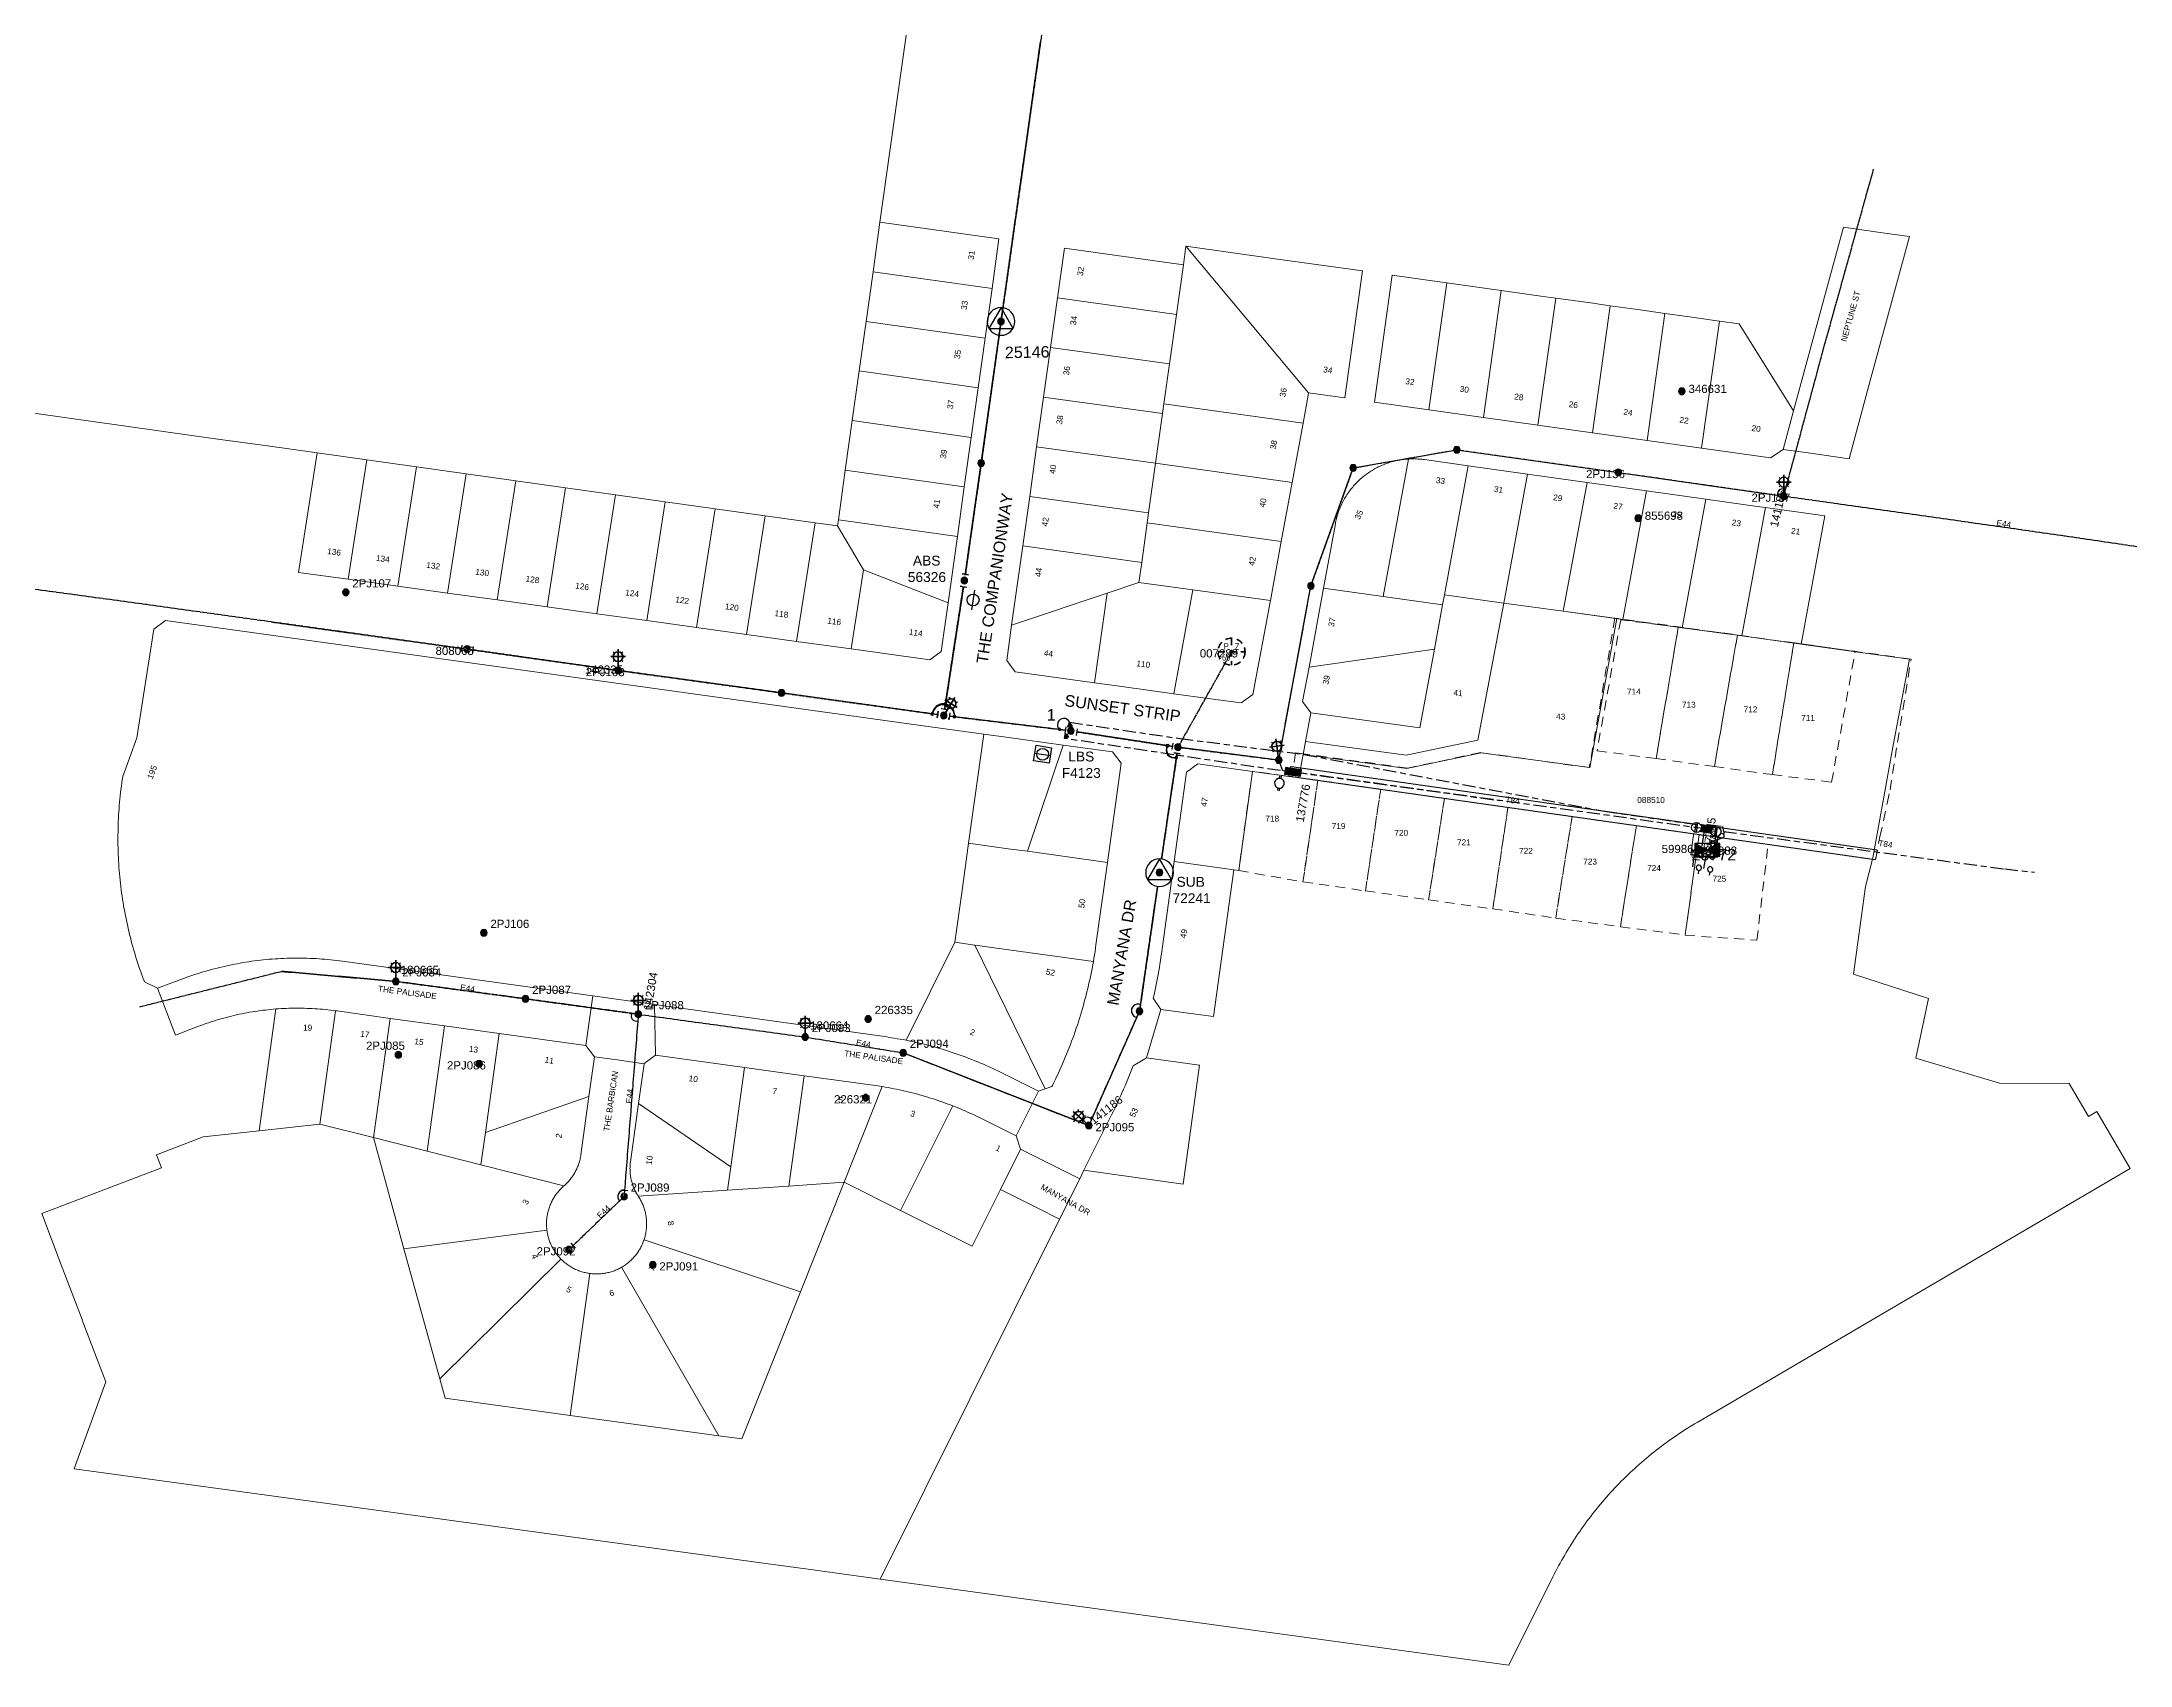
# Model space of a CAD drawing. Header units: metres. Extents: x 273078 to 274216, y 6095183 to 6095936.
# Drawn here: x 273462 to 274098, y 6095183 to 6095677 of the extents above; entities that cross this region are included whole.
import ezdxf
from ezdxf.enums import TextEntityAlignment as Align

# ---------------------------------------------------------------- set-up
doc = ezdxf.new("R2010")
doc.units = ezdxf.units.M
for name, pattern in [('Cable Exist OH', [1, 1, 0]), ('Cable Exist UG', [8.2, 4, -1.2, 1.8, -1.2]), ('Dash', [5, 3, -2]), ('HIDDEN', [0.375, 0.25, -0.125]), ('HIDDEN2', [0.1875, 0.125, -0.0625])]:
    doc.linetypes.add(name, pattern=pattern)
doc.layers.get('0').update_dxf_attribs({"color": 6})
for name, color, linetype, lineweight in [('Cadastre Developer_SP_EXT', 9, 'Continuous', 5), ('Cadastre Land Parcels_SP_EXT', 9, 'Continuous', 5), ('Cadastre Other Property_SP_EXT', 9, 'HIDDEN', 5), ('Cadastre Roads_SP_EXT', 9, 'Continuous', 5)]:
    doc.layers.add(name, color=color, linetype=linetype, lineweight=lineweight)
for name, color, linetype in [('Equip_HV_EXT', 7, 'Continuous'), ('Equip_HV_NEW', 2, 'Continuous'), ('Equip_LV_EXT', 7, 'Continuous'), ('Equip_LV_NEW', 2, 'Continuous'), ('Equip_SL_EXT', 7, 'Continuous'), ('Equip_SP_EXT', 7, 'Continuous'), ('Equip_SP_HV_EXT', 7, 'Continuous'), ('Equip_SP_HV_NEW', 2, 'Continuous'), ('Equip_SP_SL_EXT', 7, 'Continuous'), ('Mains_HV_EXT', 7, 'Continuous'), ('Mains_HV_NEW_Hardwired', 7, 'Continuous'), ('Mains_LV_EXT', 7, 'Continuous'), ('Mains_LV_NEW_Hardwired', 2, 'Continuous'), ('Mains_SL_EXT', 7, 'Continuous'), ('Notes', 7, 'Continuous'), ('OH_Details_SP_MISC', 7, 'Continuous'), ('Sub_SP_EXT', 7, 'Continuous'), ('Sub_SP_TR_HV_LV_EXT', 7, 'Continuous'), ('SupportsOH_SP_TR_HV_LV_SL_EXT', 7, 'Continuous'), ('SupportsUG_SP_LV_EXT', 7, 'Continuous'), ('UG_Details_SP_MISC', 7, 'Continuous')]:
    doc.layers.add(name, color=color, linetype=linetype)
doc.styles.add('HVSW_LABEL', font='arial.ttf')
doc.styles.add('iecARIAL', font='arial.ttf', dxfattribs={"height": 2})
doc.styles.add('IESYMBOL1', font='isocp.shx')
doc.styles.add('POLE_LABEL', font='arial.ttf')
doc.styles.add('SLCP_LABEL', font='arial.ttf', dxfattribs={"height": 3.5})
doc.styles.get("Standard").update_dxf_attribs({"font": 'arial.ttf'})
doc.styles.add('SWITCH_LABEL', font='arial.ttf', dxfattribs={"height": 2.5})

# ---------------------------------------------------------------- blocks, each defined once
blk = doc.blocks.new('SUB_POLE_EXT')
blk.add_wipeout([(0, 4.22), (0.42, 4.2), (0.83, 4.14), (1.21, 4.05), (1.62, 3.9), (1.99, 3.72), (2.35, 3.51), (2.68, 3.26), (2.99, 2.99), (3.28, 2.66), (3.52, 2.34), (3.76, 1.92), (3.9, 1.62), (4.04, 1.23), (4.18, 0.63), (4.22, 0), (4.18, -0.61), (4.06, -1.15), (3.9, -1.62), (3.58, -2.24), (3.22, -2.73), (2.97, -3.01), (2.68, -3.26), (2.36, -3.5), (2, -3.72), (1.64, -3.89), (1.25, -4.03), (0.82, -4.14), (0.42, -4.2), (0, -4.22), (-0.41, -4.2), (-0.8, -4.15), (-1.21, -4.05), (-1.62, -3.9), (-1.99, -3.73), (-2.35, -3.51), (-2.68, -3.26), (-2.96, -3.02), (-3.23, -2.72), (-3.51, -2.35), (-3.71, -2.01), (-3.91, -1.6), (-4.05, -1.21), (-4.16, -0.76), (-4.22, -0.14), (-4.21, 0.39), (-4.14, 0.83), (-4.03, 1.27), (-3.9, 1.63), (-3.71, 2.02), (-3.5, 2.37), (-3.28, 2.67), (-2.99, 2.99), (-2.68, 3.27), (-2.33, 3.52), (-1.98, 3.73), (-1.63, 3.9), (-1.2, 4.05), (-0.78, 4.15), (-0.4, 4.21)])
blk.add_line((2.16, 0.48), (2.16, 0.48, 0))
blk.add_lwpolyline([(-4.22, 0, 1), (4.22, 0, 1)], format="xyb", close=True)
blk.add_lwpolyline([(2.14, 0.52), (0, 4.22), (-3.66, -2.11), (3.66, -2.11)], close=True)
for tag, height, flags, p in [('STREET_CODE', 0.2, 9, (1.5, 0)), ('ASSET_NUM', 3.5, 8, (2, 2)), ('CONSTRUCTED_VOLTAGE', 0.2, 9, (1.5, -0.2)), ('OPERATING_VOLTAGE', 0.2, 9, (1.5, -0.6)), ('OPERATED_BY', 0.2, 9, (1.5, -0.8)), ('ORIENTATION', 0.2, 9, (1.5, -1.2)), ('OWNED_BY', 0.2, 9, (1.5, -1.4)), ('SECONDARY_VOLTAGE', 0.2, 9, (1.5, -1.6)), ('STATE', 0.2, 9, (1.5, -1.8)), ('SUBSTATION_TYPE', 0.2, 9, (1.5, -2)), ('STREETNAME', 0.2, 9, (1.5, -2.8)), ('SUBURB', 0.2, 9, (1.5, -3)), ('Z', 0.2, 1, (1.5, -3.4)), ('NO_PHASES', 0.2, 9, (1.5, -0.4)), ('MAINTAINED_BY', 0.2, 9, (1.5, -1)), ('USAGE', 0.2, 9, (1.5, -2.2)), ('LEGEND', 0.2, 9, (1.5, -2.4)), ('LOCATION', 0.2, 9, (1.5, -2.6)), ('NOTES', 0.2, 9, (1.5, -3.2))]:
    blk.add_attdef(tag, text='', height=height, dxfattribs=dict(flags=flags)).set_placement(p, align=Align.MIDDLE_LEFT)
blk = doc.blocks.new('SUB_PADMOUNT_EXT')
for points in [[(0, 0), (-3.84, 1.92), (-3.84, -1.92)], [(0, 0), (3.84, 1.92), (3.84, -1.92)]]:
    blk.add_hatch(color=256).paths.add_polyline_path(points)
for p, q in [((3.84, 1.92), (-3.84, -1.92)), ((-3.84, 1.92), (3.84, -1.92))]:
    blk.add_line(p, q)
blk.add_lwpolyline([(-3.84, -1.92), (3.84, -1.92), (3.84, 1.92), (-3.84, 1.92)], close=True)
for tag, height, flags, p in [('STREET_CODE', 0.2, 9, (1.5, 0)), ('ASSET_NUM', 3.5, 8, (2, 2)), ('CONSTRUCTED_VOLTAGE', 0.2, 9, (1.5, -0.2)), ('OPERATING_VOLTAGE', 0.2, 9, (1.5, -0.6)), ('ORIENTATION', 0.2, 9, (1.5, -0.8)), ('OWNED_BY', 0.2, 9, (1.5, -1)), ('OPERATED_BY', 0.2, 9, (1.5, -1.2)), ('SECONDARY_VOLTAGE', 0.2, 9, (1.5, -1.6)), ('STATE', 0.2, 9, (1.5, -1.8)), ('SUBSTATION_TYPE', 0.2, 9, (1.5, -2.2)), ('STREETNAME', 0.2, 9, (1.5, -3)), ('SUBURB', 0.2, 9, (1.5, -3.2)), ('Z', 0.2, 1, (1.5, -3.6)), ('NO_PHASES', 0.2, 9, (1.5, -0.4)), ('MAINTAINED_BY', 0.2, 9, (1.5, -1.4)), ('PARENT', 0.2, 9, (1.5, -2)), ('USAGE', 0.2, 9, (1.5, -2.4)), ('LEGEND', 0.2, 9, (1.5, -2.6)), ('LOCATION', 0.2, 9, (1.5, -2.8)), ('NOTES', 0.2, 9, (1.5, -3.4))]:
    blk.add_attdef(tag, text='', height=height, dxfattribs=dict(flags=flags)).set_placement(p, align=Align.MIDDLE_LEFT)
blk = doc.blocks.new('PILLAR_EXT')
blk.add_hatch(color=256).paths.add_polyline_path([(-2.475, 0.99), (-2.475, -0.99), (2.475, -0.99), (2.475, 0.99)])
blk.add_lwpolyline([(-2.475, -0.99), (2.475, -0.99), (2.475, 0.99), (-2.475, 0.99)], close=True)
for tag, p, flags in [('OWNED_BY', (0, -0.2), 9), ('STATE', (0, -0.4), 9), ('SUPPORT_TYPE', (0, -0.6), 9), ('STREETNAME', (0, -1.8), 9), ('SUBURB', (0, -2), 1), ('USAGE', (0, -0.8), 9), ('LEGEND', (0, -1), 9), ('LOCATION', (0, -1.2), 9), ('NOTES', (0, -1.4), 9), ('PARENT', (0, -1.6), 9)]:
    blk.add_attdef(tag, p, '', height=0.2, dxfattribs=dict(flags=flags))
at = {"style": 'iecARIAL', "flags": 8}
blk.add_attdef('ASSET_NUM', (1.5, 3.5), '', height=2.5, dxfattribs=at)
blk = doc.blocks.new('SL_LANTERN_EXT')
at = {"lineweight": 40}
for p, q in [((0, 1.97), (0, 6.47)), ((-2.25, 4.22), (2.25, 4.22)), ((-1.46, 5.68), (-1.06, 5.28)), ((-1.46, 2.76), (-1.06, 3.16)), ((0, 0), (0, 2.72)), ((1.46, 5.68), (1.06, 5.28)), ((1.46, 2.76), (1.06, 3.16))]:
    blk.add_line(p, q, dxfattribs=at)
blk.add_circle((0, 4.22), 1.5, dxfattribs=at)
at = {"style": 'iecARIAL', "flags": 8}
blk.add_attdef('ASSET_NUM', (1.5, 1.5), '', height=2.5, dxfattribs=at)
for tag, p, height, flags in [('OPERATING_VOLTAGE', (0.98, -1.65), 0.2, 9), ('ORIENTATION', (0.98, -1.85), 0.2, 9), ('OWNED_BY', (0.98, -2.05), 0.2, 9), ('STATE', (0.98, -2.25), 0.2, 9), ('CONSTRUCTED_VOLTAGE', (0.98, -0.65), 0.2, 9), ('CONTROL_TYPE', (0.98, -0.85), 0.2, 9), ('LANTERN_PURPOSE', (0.98, -1.05), 0.2, 9), ('LANTERN_TYPE', (0.98, -1.25), 0.2, 9), ('NO_PHASES', (0.98, -1.45), 0.2, 9), ('USAGE', (0.98, -2.45), 0.2, 9), ('CEXIST', (0.98, -2.65), 0.2, 9), ('CNEW', (0.98, -2.85), 0.2, 9), ('CNUMBER', (0.98, -3.05), 0.2, 9), ('CREMOVE', (0.98, -3.25), 0.2, 9), ('CREPLACE', (0.98, -3.45), 0.2, 9), ('LKINGHEIGHT', (0.98, -3.65), 0.2, 9), ('LBRACKET', (0.98, -3.85), 0.2, 9), ('LBRACKETVOCAB', (0.98, -4.05), 0.2, 9), ('LCATEGORY', (0.98, -4.25), 0.2, 9), ('LCHARGE1', (0.98, -4.45), 0.2, 9), ('LCHARGE1PERCENT', (0.98, -4.65), 0.2, 9), ('LCHARGE2', (0.98, -4.85), 0.2, 9), ('LCHARGE2PERCENT', (0.98, -5.05), 0.2, 9), ('LCHARGE3', (0.98, -5.25), 0.2, 9), ('LCHARGE3PERCENT', (0.98, -5.45), 0.2, 9), ('LEXIST', (0.98, -5.65), 0.2, 9), ('LLAMP', (0.98, -5.85), 0.2, 9), ('LLAMPVOCAB', (0.98, -6.05), 0.2, 9), ('LMAST', (0.98, -6.25), 0.2, 9), ('LMASTVOCAB', (0.98, -6.45), 0.2, 9), ('LNUMBER', (2.18, -3.25), 2.5, 8), ('STREETNAME', (0.98, -9.25), 0.2, 9), ('SUBURB', (0.98, -9.45), 0.2, 1), ('LNEW', (0.98, -6.65), 0.2, 9), ('LANTNUMBER', (0.98, -6.85), 0.2, 9), ('LOUTREACH', (0.98, -7.25), 0.2, 9), ('LOUTREACHVOCAB', (0.98, -7.45), 0.2, 9), ('LRATECODE', (0.98, -7.65), 0.2, 9), ('LREMOVE', (0.98, -7.85), 0.2, 9), ('LREPLACE', (0.98, -8.05), 0.2, 9), ('LTYPE', (0.98, -8.25), 0.2, 9), ('LTYPEVOCAB', (0.98, -8.45), 0.2, 9), ('LEGEND', (0.98, -8.65), 0.2, 9), ('LOCATION', (0.98, -8.85), 0.2, 9), ('NOTES', (0.98, -9.05), 0.2, 9)]:
    blk.add_attdef(tag, p, '', height=height, dxfattribs=dict(flags=flags))
blk = doc.blocks.new('POLE_EXT')
blk.add_hatch(color=256).paths.add_polyline_path([(-1, 0, 1), (1, 0, 1)])
blk.add_lwpolyline([(-1, 0, 1), (1, 0, 1)], format="xyb", close=True)
for tag, height, flags, p in [('pNumber', 2.5, 8, (-17.84, 2.07)), ('OWNED_BY', 0.2, 9, (1.35, -0.4)), ('SPECIAL_USE', 0.2, 9, (1.35, -0.8)), ('STATE', 0.2, 9, (1.35, -1)), ('cLV', 0.2, 9, (1.35, -1.4)), ('hDepth', 0.2, 9, (1.35, -1.6)), ('hDia', 0.2, 9, (1.35, -1.8)), ('cHV', 0.2, 9, (1.35, -2)), ('cLinedev', 0.2, 9, (1.35, -3.4)), ('pExisting', 0.2, 9, (1.35, -3.8)), ('pFooting', 0.2, 9, (1.35, -4.4)), ('pNew', 0.2, 9, (1.35, -4.6)), ('pRelocate', 0.2, 9, (1.35, -5)), ('pRemove', 0.2, 9, (1.35, -5.2)), ('pReplace', 0.2, 9, (1.35, -5.4)), ('pStay', 0.2, 9, (1.35, -5.6)), ('pType', 0.2, 9, (1.35, -5.8)), ('cspan', 0.2, 9, (1.35, -6)), ('STREETNAME', 0.2, 9, (1.35, -6.2)), ('SUBURB', 0.2, 9, (1.35, -6.4)), ('PARENT', 0.2, 9, (1.35, -0.6)), ('USAGE', 0.2, 9, (1.35, -1.2)), ('LBRACKET', 0.2, 9, (1.35, -2.2)), ('LExisting', 0.2, 9, (1.35, -2.4)), ('LANTNUMBER', 0.2, 9, (1.35, -2.6)), ('LOther', 0.2, 9, (1.35, -2.8)), ('LRemove', 0.2, 9, (1.35, -3)), ('LEGEND', 0.2, 9, (1.35, -3.2)), ('LOCATION', 0.2, 9, (1.35, -3.6)), ('PFNUMBER', 0.2, 9, (1.35, -4)), ('NEWPFNUMBER', 0.2, 9, (1.35, -4.2)), ('OPERATED_BY', 0.2, 9, (1.36, -7.01)), ('NOTES', 0.2, 9, (1.35, -6.6)), ('MAINTAINED_BY', 0.2, 9, (1.36, -6.81))]:
    blk.add_attdef(tag, text='', height=height, dxfattribs=dict(flags=flags)).set_placement(p, align=Align.MIDDLE_LEFT)
at = {"style": 'POLE_LABEL'}
for tag, height, flags, p in [('STRUCTURE_PLANT_NUMBER', 0.2, 9, (1.35, 0.03)), ('ASSET_NUM', 2.5, 8, (2, 2)), ('STREET_CODE', 0.2, 9, (1.35, -0.2))]:
    blk.add_attdef(tag, text='', height=height, dxfattribs=dict(at, flags=flags)).set_placement(p, align=Align.MIDDLE_LEFT)
at = {"flags": 1}
blk.add_attdef('Z', (1.35, -7.33), '', height=0.2, dxfattribs=at)
blk = doc.blocks.new('LV_UG_DFUSE_CLOSED_EXT')
for points in [[(1, 0), (0, 0)], [(5.04, 0.73), (2.16, -0.72)], [(5.05, -0.71), (2.16, 0.72)], [(6.2, 0.01), (7.2, 0.01)]]:
    blk.add_lwpolyline(points)
for centre in [(1.8, 0), (5.4, 0.01)]:
    blk.add_circle(centre, 0.8)
at = {"flags": 9}
for tag, p in [('ACTUAL_STATUS', (0, 0)), ('CONSTRUCTED_VOLTAGE', (0, -0.2)), ('OPERATING_VOLTAGE', (0, -0.6)), ('ORIENTATION', (0, -0.8)), ('STATE', (0, -1)), ('SWITCH_TYPE', (0, -1.2)), ('NO_PHASES', (0, -0.4)), ('USAGE', (0, -1.4)), ('NOTES', (0, -1.6))]:
    blk.add_attdef(tag, text='', height=0.2, dxfattribs=at).set_placement(p, align=Align.MIDDLE_LEFT)
at = {"flags": 1}
blk.add_attdef('Z', (0, 0), '', height=0.2, dxfattribs=at)
blk = doc.blocks.new('LV_UG_LINKS_OPEN_EXT')
blk.add_wipeout([(-0.25, 1.47), (-0.43, 1.43), (-0.61, 1.36), (-0.77, 1.28), (-0.93, 1.17), (-1.07, 1.05), (-1.19, 0.9), (-1.29, 0.75), (-1.38, 0.58), (-1.44, 0.4), (-1.48, 0.22), (-1.49, 0.03), (-1.49, -0.16), (-1.45, -0.34), (-1.4, -0.52), (-1.32, -0.69), (-1.23, -0.85), (-1.11, -1), (-0.98, -1.13), (-0.83, -1.24), (-0.66, -1.34), (-0.49, -1.41), (-0.31, -1.46), (-0.13, -1.49), (0.06, -1.49), (0.25, -1.47), (0.43, -1.43), (0.61, -1.36), (0.77, -1.28), (0.93, -1.17), (1.07, -1.05), (1.19, -0.9), (1.29, -0.75), (1.38, -0.58), (1.44, -0.4), (1.48, -0.22), (1.49, -0.03), (1.49, 0.16), (1.45, 0.34), (1.4, 0.52), (1.32, 0.69), (1.23, 0.85), (1.11, 1), (0.98, 1.13), (0.83, 1.24), (0.66, 1.34), (0.49, 1.41), (0.31, 1.46), (0.13, 1.49), (-0.06, 1.49)])
for p, q in [((-0.25, 1.47), (-0.25, 2.22)), ((0.25, 1.47), (0.25, 2.22)), ((-0.25, -1.47), (-0.25, -2.22)), ((0.25, -1.47), (0.25, -2.22))]:
    blk.add_line(p, q)
blk.add_lwpolyline([(0, -1.49, 1), (0, 1.49, 1)], format="xyb", close=True)
at = {"flags": 9}
for tag, p in [('ACTUAL_STATUS', (0, 0)), ('CONSTRUCTED_VOLTAGE', (0, -0.2)), ('OPERATING_VOLTAGE', (0, -0.6)), ('ORIENTATION', (0, -0.8)), ('STATE', (0, -1)), ('SWITCH_TYPE', (0, -1.2)), ('NO_PHASES', (0, -0.4)), ('USAGE', (0, -1.4)), ('NOTES', (0, -1.6))]:
    blk.add_attdef(tag, text='', height=0.2, dxfattribs=at).set_placement(p, align=Align.MIDDLE_LEFT)
at = {"flags": 1}
blk.add_attdef('Z', (0, 0), '', height=0.2, dxfattribs=at)
blk = doc.blocks.new('LV_UG_LINKS_CLOSED_EXT')
blk.add_wipeout([(-1.06, 1.06), (-1.18, 0.92), (-1.29, 0.76), (-1.37, 0.59), (-1.43, 0.42), (-1.48, 0.23), (-1.49, 0.05), (-1.49, -0.14), (-1.46, -0.33), (-1.41, -0.51), (-1.33, -0.68), (-1.24, -0.84), (-1.12, -0.99), (-0.99, -1.12), (-0.84, -1.24), (-0.68, -1.33), (-0.51, -1.41), (-0.33, -1.46), (-0.14, -1.49), (0.05, -1.49), (0.23, -1.48), (0.42, -1.43), (0.59, -1.37), (0.76, -1.29), (0.92, -1.18), (1.06, -1.06), (1.18, -0.92), (1.29, -0.76), (1.37, -0.59), (1.43, -0.42), (1.48, -0.23), (1.49, -0.05), (1.49, 0.14), (1.46, 0.33), (1.41, 0.51), (1.33, 0.68), (1.24, 0.84), (1.12, 0.99), (0.99, 1.12), (0.84, 1.24), (0.68, 1.33), (0.51, 1.41), (0.33, 1.46), (0.14, 1.49), (-0.05, 1.49), (-0.23, 1.48), (-0.42, 1.43), (-0.59, 1.37), (-0.76, 1.29), (-0.92, 1.18)])
for p, q in [((-0.25, -1.48), (-0.25, 1.48)), ((0.25, -1.48), (0.25, 1.48))]:
    blk.add_line(p, q)
blk.add_circle((0, 0), 1.5)
at = {"flags": 9}
for tag, p in [('ACTUAL_STATUS', (0, 0)), ('CONSTRUCTED_VOLTAGE', (0, -0.2)), ('OPERATING_VOLTAGE', (0, -0.6)), ('ORIENTATION', (0, -0.8)), ('STATE', (0, -1)), ('SWITCH_TYPE', (0, -1.2)), ('NO_PHASES', (0, -0.4)), ('USAGE', (0, -1.4)), ('NOTES', (0, -1.6))]:
    blk.add_attdef(tag, text='', height=0.2, dxfattribs=at).set_placement(p, align=Align.MIDDLE_LEFT)
at = {"flags": 1}
blk.add_attdef('Z', (0, 0), '', height=0.2, dxfattribs=at)
blk = doc.blocks.new('HV_ABS_CLOSED_EXT')
blk.add_line((-3, 6.87), (3, 6.87))
blk.add_circle((0, 6.87), 1.8)
at = {"flags": 1}
blk.add_attdef('Z', (0, 0), '', height=0.2, dxfattribs=at)
at = {"style": 'HVSW_LABEL'}
for tag, height, flags, p in [('ASSET_NUM', 3.5, 8, (2, 2)), ('STREET_CODE', 0.2, 9, (0, -0.2))]:
    blk.add_attdef(tag, text='', height=height, dxfattribs=dict(at, flags=flags)).set_placement(p, align=Align.MIDDLE_LEFT)
at = {"flags": 9}
for tag, p in [('ACTUAL_STATUS', (0, -0.4)), ('CONSTRUCTED_VOLTAGE', (0, -0.6)), ('OPERATING_VOLTAGE', (0, -1)), ('ORIENTATION', (0, -1.2)), ('OWNED_BY', (0, -1.4)), ('STATE', (0, -1.6)), ('SWITCH_TYPE', (0, -1.8)), ('STREETNAME', (0, -2.6)), ('SUBURB', (0, -2.8)), ('NO_PHASES', (0, -0.8)), ('USAGE', (0, -2)), ('LEGEND', (0, -2.2)), ('LOCATION', (0, -2.4)), ('NOTES', (0, -3))]:
    blk.add_attdef(tag, text='', height=0.2, dxfattribs=at).set_placement(p, align=Align.MIDDLE_LEFT)
blk = doc.blocks.new('SWG_HOLEC_SU_EXT')
blk.add_line((1.8, -2), (5.8, -2))
for points in [[(1, 0), (0, 0)], [(6.6, 0), (7.6, 0)]]:
    blk.add_lwpolyline(points)
for points in [[(1.8, -0.8, 1), (1.8, 0.8, 1)], [(5.8, -0.8, 1), (5.8, 0.8, 1)]]:
    blk.add_lwpolyline(points, format="xyb", close=True)
at = {"style": 'SWITCH_LABEL', "flags": 8}
blk.add_attdef('ASSET_NUM', text='', height=2.5, rotation=179.95437, dxfattribs=at).set_placement((-2.4, 0), align=Align.MIDDLE_LEFT)
at = {"flags": 1}
blk.add_attdef('Z', (0, 0), '', height=0.2, dxfattribs=at)
at = {"flags": 9}
for tag, p in [('ACTUAL_STATUS', (0, -0.4)), ('CONSTRUCTED_VOLTAGE', (0, -0.6)), ('OPERATING_VOLTAGE', (0, -1)), ('ORIENTATION', (0, -1.2)), ('OWNED_BY', (0, -1.4)), ('STATE', (0, -1.8)), ('SWITCH_TYPE', (0, -2)), ('STREETNAME', (0, -2.6)), ('SUBURB', (0, -2.8)), ('NO_PHASES', (0, -0.8)), ('PARENT', (0, -1.6)), ('USAGE', (0, -2.2)), ('LOCATION', (0, -2.4)), ('NOTES', (0, -3))]:
    blk.add_attdef(tag, text='', height=0.2, dxfattribs=at).set_placement(p, align=Align.MIDDLE_LEFT)
at = {"style": 'SWITCH_LABEL', "flags": 9}
blk.add_attdef('STREET_CODE', text='', height=0.2, dxfattribs=at).set_placement((0, -0.2), align=Align.MIDDLE_LEFT)
blk = doc.blocks.new('End Shackle_EXT')
blk.add_wipeout([(0, 0.25), (1.81, 0.25), (1.82, -0.25), (0, -0.25)])
blk.add_line((1.81, -1), (1.81, 1))
at = {"flags": 1}
blk.add_attdef('Z', (0, 0), '', height=0.2, dxfattribs=at)
at = {"flags": 9}
for tag, p in [('CONNECTOR_TYPE', (0, 0)), ('CONSTRUCTED_VOLTAGE', (0, -0.2)), ('OPERATING_VOLTAGE', (0, -0.6)), ('ORIENTATION', (0, -0.8)), ('OWNED_BY', (0, -1)), ('STATE', (0, -1.2)), ('NO_PHASES', (0, -0.4)), ('USAGE', (0, -1.4)), ('NOTES', (0, -1.6))]:
    blk.add_attdef(tag, text='', height=0.2, dxfattribs=at).set_placement(p, align=Align.MIDDLE_LEFT)
blk = doc.blocks.new('SLCP_ZELL_EXT')
blk.add_wipeout([(-0.24, 7.5), (-0.71, 7.47), (-1.17, 7.41), (-1.64, 7.32), (-2.09, 7.21), (-2.54, 7.06), (-2.98, 6.89), (-3.41, 6.69), (-3.82, 6.46), (-4.22, 6.21), (-4.6, 5.93), (-4.96, 5.63), (-5.31, 5.31), (-5.63, 4.96), (-5.93, 4.6), (-6.21, 4.22), (-6.46, 3.82), (-6.69, 3.41), (-6.89, 2.98), (-7.06, 2.54), (-7.21, 2.09), (-7.32, 1.64), (-7.41, 1.17), (-7.47, 0.71), (-7.5, 0.24), (-7.5, -0.24), (-7.47, -0.71), (-7.41, -1.17), (-7.32, -1.64), (-7.21, -2.09), (-7.06, -2.54), (-6.89, -2.98), (-6.69, -3.41), (-6.46, -3.82), (-6.21, -4.22), (-5.93, -4.6), (-5.63, -4.96), (-5.31, -5.31), (-4.96, -5.63), (-4.6, -5.93), (-4.22, -6.21), (-3.82, -6.46), (-3.41, -6.69), (-2.98, -6.89), (-2.54, -7.06), (-2.09, -7.21), (-1.64, -7.32), (-1.17, -7.41), (-0.71, -7.47), (-0.24, -7.5), (0.24, -7.5), (0.71, -7.47), (1.17, -7.41), (1.64, -7.32), (2.09, -7.21), (2.54, -7.06), (2.98, -6.89), (3.41, -6.69), (3.82, -6.46), (4.22, -6.21), (4.6, -5.93), (4.96, -5.63), (5.31, -5.31), (5.63, -4.96), (5.93, -4.6), (6.21, -4.22), (6.46, -3.82), (6.69, -3.41), (6.89, -2.98), (7.06, -2.54), (7.21, -2.09), (7.32, -1.64), (7.41, -1.17), (7.47, -0.71), (7.5, -0.24), (7.5, 0.24), (7.47, 0.71), (7.41, 1.17), (7.32, 1.64), (7.21, 2.09), (7.06, 2.54), (6.89, 2.98), (6.69, 3.41), (6.46, 3.82), (6.21, 4.22), (5.93, 4.6), (5.63, 4.96), (5.31, 5.31), (4.96, 5.63), (4.6, 5.93), (4.22, 6.21), (3.82, 6.46), (3.41, 6.69), (2.98, 6.89), (2.54, 7.06), (2.09, 7.21), (1.64, 7.32), (1.17, 7.41), (0.71, 7.47), (0.24, 7.5)])
at = {"linetype": 'Dash', "lineweight": 40, "ltscale": 0.7}
for p, q in [((-4.11, 0), (4.11, 0)), ((0, 4.11), (0, -4.11))]:
    blk.add_line(p, q, dxfattribs=at)
blk.add_circle((0, 0), 4.11, dxfattribs=at)
at = {"lineweight": 40, "style": 'IESYMBOL1'}
for s, p in [('P', (-1.6, 0)), ('Z', (1.7, 0)), ('60', (-1.61, -3.31))]:
    blk.add_text(s, height=2, dxfattribs=at).set_placement(p, align=Align.BOTTOM_CENTER)
at = {"flags": 1}
blk.add_attdef('Z', (0, 0), '', height=0.2, dxfattribs=at)
at = {"style": 'SLCP_LABEL'}
for tag, height, flags, p in [('ASSET_NUM', 2.5, 8, (2, 2)), ('STREET_CODE', 0.2, 9, (0, -0.2))]:
    blk.add_attdef(tag, text='', height=height, dxfattribs=dict(at, flags=flags)).set_placement(p, align=Align.MIDDLE_LEFT)
at = {"flags": 9}
for tag, p in [('CONSTRUCTED_VOLTAGE', (0, -0.4)), ('CONTROL_TYPE', (0, -0.6)), ('OPERATING_VOLTAGE', (0, -1)), ('ORIENTATION', (0, -1.2)), ('OWNED_BY', (0, -1.4)), ('STATE', (0, -2)), ('NO_PHASES', (0, -0.8)), ('USAGE', (0, -1.6)), ('LOCATION', (0, -1.8)), ('NOTES', (0, -2.2))]:
    blk.add_attdef(tag, text='', height=0.2, dxfattribs=at).set_placement(p, align=Align.MIDDLE_LEFT)
blk = doc.blocks.new('UGOH_NEW')
blk.add_hatch(color=256).paths.add_polyline_path([(-0.75, 1.7), (0.75, 1.7), (0, 3)])
at = {"color": 1}
blk.add_lwpolyline([(-0.75, 1.7), (0.75, 1.7), (0, 3)], close=True, dxfattribs=at)
for tag, flags, p in [('CONSTRUCTED_VOLTAGE', 9, (1.5, 0)), ('ACTUAL_STATUS', 9, (1.5, -1.6)), ('OPERATING_VOLTAGE', 9, (1.5, -0.2)), ('ORIENTATION', 9, (1.5, -0.4)), ('STATE', 9, (1.5, -0.6)), ('OWNED_BY', 9, (1.5, -1)), ('OPERATED_BY', 9, (1.5, -1.2)), ('TYPE', 1, (1.5, -2)), ('USAGE', 9, (1.5, -0.8)), ('MAINTAINED_BY', 9, (1.5, -1.4)), ('NUMBER_OF_PHASES', 9, (1.5, -1.8))]:
    blk.add_attdef(tag, text='', height=0.2, dxfattribs=dict(flags=flags)).set_placement(p, align=Align.MIDDLE_LEFT)
blk = doc.blocks.new('*U140')
blk.add_line((-2.4, 5.4), (2.4, 5.4))
blk.add_lwpolyline([(-2.4, 5.4), (-2.4, 7.8), (2.4, 7.8), (2.4, 3), (-2.4, 3), (-2.4, 5.4)])
blk.add_circle((0, 5.4), 1.8)
for tag, height, flags, p in [('ACTUAL_STATUS', 0.2, 9, (1.5, 0)), ('ASSET_NUM', 3.5, 8, (2, 2)), ('CONSTRUCTED_VOLTAGE', 0.2, 9, (1.5, -0.2)), ('OPERATING_VOLTAGE', 0.2, 9, (1.5, -0.6)), ('ORIENTATION', 0.2, 9, (1.5, -0.8)), ('OWNED_BY', 0.2, 9, (1.5, -1)), ('OPERATED_BY', 0.2, 9, (1.5, -1.2)), ('STATE', 0.2, 9, (1.5, -1.6)), ('SWITCH_TYPE', 0.2, 9, (1.5, -1.8)), ('STREETNAME', 0.2, 9, (1.5, -2.8)), ('SUBURB', 0.2, 9, (1.5, -3)), ('Z', 0.2, 1, (1.5, -3.4)), ('NO_PHASES', 0.2, 9, (1.5, -0.4)), ('MAINTAINED_BY', 0.2, 9, (1.5, -1.4)), ('USAGE', 0.2, 9, (1.5, -2)), ('LEGEND', 0.2, 9, (1.5, -2.2)), ('LOCATION', 0.2, 9, (1.5, -2.4)), ('NOTES', 0.2, 9, (1.5, -2.6)), ('LABEL_ALIGNMENT', 0.2, 9, (1.5, -3.2))]:
    blk.add_attdef(tag, text='', height=height, dxfattribs=dict(flags=flags)).set_placement(p, align=Align.MIDDLE_LEFT)
blk = doc.blocks.new('LV_End Shackle_NEW')
blk.add_wipeout([(-0.25, 0), (-0.25, 1.81), (0.25, 1.82), (0.25, 0)])
blk.add_line((1, 1.81), (-1, 1.81))
for tag, flags, p in [('CONNECTOR_TYPE', 9, (1.5, 0)), ('CONSTRUCTED_VOLTAGE', 9, (1.5, -0.2)), ('OPERATING_VOLTAGE', 9, (1.5, -0.6)), ('ORIENTATION', 9, (1.5, -0.8)), ('OWNED_BY', 9, (1.5, -1)), ('OPERATED_BY', 9, (1.5, -1.2)), ('STATE', 9, (1.5, -1.6)), ('Z', 1, (1.5, -2.2)), ('NO_PHASES', 9, (1.5, -0.4)), ('MAINTAINED_BY', 9, (1.5, -1.4)), ('USAGE', 9, (1.5, -1.8)), ('NOTES', 9, (1.5, -2))]:
    blk.add_attdef(tag, text='', height=0.2, dxfattribs=dict(flags=flags)).set_placement(p, align=Align.MIDDLE_LEFT)
blk = doc.blocks.new('BOND POINT')
blk.add_hatch(color=256).paths.add_polyline_path([(-1, 0, 1), (1, 0, 1)])
blk.add_lwpolyline([(-1, 0, 1), (1, 0, 1)], format="xyb", close=True)
blk = doc.blocks.new('HV_End Shackle_NEW')
blk.add_wipeout([(-0.25, 0), (-0.25, 1.81), (0.25, 1.82), (0.25, 0)])
blk.add_line((1, 1.81), (-1, 1.81))
for tag, flags, p in [('CONNECTOR_TYPE', 9, (1.5, 0)), ('CONSTRUCTED_VOLTAGE', 9, (1.5, -0.2)), ('OPERATING_VOLTAGE', 9, (1.5, -0.6)), ('ORIENTATION', 9, (1.5, -0.8)), ('OWNED_BY', 9, (1.5, -1)), ('OPERATED_BY', 9, (1.5, -1.2)), ('STATE', 9, (1.5, -1.6)), ('Z', 1, (1.5, -2.2)), ('NO_PHASES', 9, (1.5, -0.4)), ('MAINTAINED_BY', 9, (1.5, -1.4)), ('USAGE', 9, (1.5, -1.8)), ('NOTES', 9, (1.5, -2))]:
    blk.add_attdef(tag, text='', height=0.2, dxfattribs=dict(flags=flags)).set_placement(p, align=Align.MIDDLE_LEFT)

msp = doc.modelspace()

# ---------------------------------------------------------------- linework, layer by layer
at = {"layer": 'Cadastre Developer_SP_EXT', "linetype": 'Dash'}
for points in [[(273941.01, 6095501.85), (273933.16, 6095456.31), (273900.14, 6095460.92), (273877.84, 6095456.18), (273846.24, 6095460.52), (273843.74, 6095460.82), (273842.74, 6095453.54), (274020.35, 6095428.28), (274021.7, 6095435.27), (274023.9, 6095445.37), (274024.77, 6095449.54), (274027.03, 6095464.07), (274031.18, 6095489.37), (273941.01, 6095501.85)], [(273942.76, 6095501.35), (273935.56, 6095461.45), (273953.52, 6095459.06), (273960.3, 6095499.12), (273942.76, 6095501.35)], [(273960.3, 6095499.12), (273953.52, 6095459.06), (273971.27, 6095456.64), (273978.28, 6095496.63), (273960.3, 6095499.12)], [(273978.28, 6095496.63), (273971.27, 6095456.64), (273988.94, 6095454.19), (273995.48, 6095494.3), (273978.28, 6095496.63)], [(273995.48, 6095494.3), (273988.94, 6095454.19), (274006.99, 6095451.9), (274014.14, 6095491.67), (273995.48, 6095494.3)], [(273830.6, 6095455.19), (273826.4, 6095424.99), (273845.98, 6095421.56), (273850.52, 6095452.48), (273830.6, 6095455.19)], [(273850.52, 6095452.48), (273845.98, 6095421.56), (273865.01, 6095418.76), (273869.66, 6095449.71), (273850.52, 6095452.48)], [(273869.66, 6095449.71), (273865.01, 6095418.76), (273884.25, 6095416.07), (273889.08, 6095446.95), (273869.66, 6095449.71)], [(273889.08, 6095446.95), (273884.25, 6095416.07), (273903.79, 6095413.3), (273908.42, 6095444.2), (273889.08, 6095446.95)], [(273908.42, 6095444.2), (273903.79, 6095413.3), (273922.95, 6095410.51), (273927.96, 6095441.42), (273908.42, 6095444.2)], [(273927.96, 6095441.42), (273922.95, 6095410.51), (273942.64, 6095407.86), (273947.52, 6095438.64), (273927.96, 6095441.42)], [(273947.52, 6095438.64), (273942.66, 6095407.82), (273962.38, 6095405.37), (273966.62, 6095435.92), (273947.52, 6095438.64)], [(273966.62, 6095435.92), (273962.35, 6095405.25), (273984.23, 6095403.77), (273987.66, 6095432.93), (273966.62, 6095435.92)]]:
    msp.add_lwpolyline(points, close=True, dxfattribs=at)
at = {"layer": 'Cadastre Land Parcels_SP_EXT', "linetype": 'Continuous'}
for points in [[(273753.39, 6095617.35), (273717.16, 6095622.44), (273715.05, 6095607.33), (273751.28, 6095602.23), (273753.39, 6095617.35)], [(273847.58, 6095569.72), (273847.71, 6095570.46), (273810.35, 6095615.12), (273809.55, 6095609.47), (273807.44, 6095594.35), (273805.32, 6095579.23), (273803.62, 6095567.08), (273846.01, 6095561.2), (273847.58, 6095569.72)], [(273864.11, 6095607.56), (273837.52, 6095611.3), (273810.35, 6095615.12), (273847.71, 6095570.46), (273858.72, 6095568.91), (273864.11, 6095607.56)], [(273889.76, 6095603.96), (273888.26, 6095604.17), (273873.17, 6095606.29), (273867.72, 6095567.64), (273884.33, 6095565.31), (273889.76, 6095603.96)], [(273906.37, 6095601.63), (273903.36, 6095602.05), (273889.76, 6095603.96), (273884.33, 6095565.31), (273900.94, 6095562.98), (273906.37, 6095601.63)], [(273922.98, 6095599.29), (273918.45, 6095599.93), (273906.37, 6095601.63), (273900.94, 6095562.98), (273917.54, 6095560.64), (273922.98, 6095599.29)], [(273939.58, 6095596.96), (273933.55, 6095597.81), (273922.98, 6095599.29), (273917.54, 6095560.64), (273934.15, 6095558.31), (273939.58, 6095596.96)], [(273956.19, 6095594.62), (273948.64, 6095595.68), (273939.58, 6095596.96), (273934.15, 6095558.31), (273950.76, 6095555.97), (273956.19, 6095594.62)], [(273972.79, 6095592.29), (273963.74, 6095593.56), (273956.19, 6095594.62), (273950.76, 6095555.97), (273967.36, 6095553.64), (273972.79, 6095592.29)], [(273992.2, 6095553.2), (273995.4, 6095564.97), (273978.83, 6095591.44), (273972.79, 6095592.29), (273967.36, 6095553.64), (273988.39, 6095550.69), (273992.2, 6095553.2)], [(273747.06, 6095572), (273710.82, 6095577.1), (273708.71, 6095561.98), (273744.94, 6095556.89), (273747.06, 6095572)], [(273803.21, 6095564.11), (273766.98, 6095569.17), (273764.86, 6095554.05), (273801.09, 6095549), (273803.21, 6095564.11)], [(273744.94, 6095556.89), (273708.71, 6095561.98), (273706.6, 6095546.87), (273742.83, 6095541.78), (273744.94, 6095556.89)], [(273846.01, 6095561.2), (273803.62, 6095567.08), (273803.21, 6095564.11), (273801.09, 6095549), (273842.69, 6095543.19), (273846.01, 6095561.2)], [(273560.85, 6095550.03), (273545.73, 6095552.15), (273540.06, 6095515.78), (273555.18, 6095513.68), (273560.85, 6095550.03)], [(273575.97, 6095547.92), (273560.85, 6095550.03), (273555.18, 6095513.68), (273570.31, 6095511.59), (273575.97, 6095547.92)], [(273801.09, 6095549), (273764.86, 6095554.05), (273762.75, 6095538.93), (273798.98, 6095533.88), (273801.09, 6095549)], [(273842.69, 6095543.19), (273801.09, 6095549), (273798.98, 6095533.88), (273798.55, 6095530.84), (273839.37, 6095525.18), (273842.69, 6095543.19)], [(273878.09, 6095550.28), (273877.65, 6095550.25), (273877.22, 6095550.22), (273876.79, 6095550.17), (273876.36, 6095550.12), (273875.93, 6095550.06), (273875.5, 6095549.99), (273875.08, 6095549.91), (273874.65, 6095549.83), (273874.23, 6095549.74), (273873.81, 6095549.64), (273873.39, 6095549.53), (273872.97, 6095549.42), (273872.55, 6095549.29), (273872.14, 6095549.16), (273871.73, 6095549.03), (273871.32, 6095548.88), (273870.92, 6095548.73), (273870.51, 6095548.57), (273870.11, 6095548.41), (273869.72, 6095548.23), (273869.32, 6095548.05), (273868.93, 6095547.87), (273868.54, 6095547.67), (273868.16, 6095547.47), (273867.78, 6095547.26), (273867.4, 6095547.05), (273867.03, 6095546.83), (273866.66, 6095546.6), (273866.3, 6095546.36), (273865.94, 6095546.12), (273865.59, 6095545.87), (273865.23, 6095545.62), (273864.89, 6095545.36), (273864.55, 6095545.09), (273864.21, 6095544.82), (273863.88, 6095544.54), (273863.55, 6095544.25), (273863.23, 6095543.96), (273862.92, 6095543.67), (273862.6, 6095543.36), (273862.3, 6095543.06), (273862, 6095542.74), (273861.71, 6095542.42), (273861.42, 6095542.1), (273861.14, 6095541.77), (273860.86, 6095541.44), (273860.59, 6095541.1), (273860.33, 6095540.76), (273860.07, 6095540.41), (273859.82, 6095540.06), (273859.57, 6095539.7), (273859.33, 6095539.34), (273859.1, 6095538.97), (273858.88, 6095538.6), (273858.66, 6095538.23), (273858.45, 6095537.85), (273858.24, 6095537.47), (273858.04, 6095537.08), (273857.85, 6095536.69), (273857.67, 6095536.3), (273857.49, 6095535.91), (273857.32, 6095535.51), (273857.16, 6095535.1), (273857, 6095534.7), (273856.85, 6095534.29), (273856.71, 6095533.88), (273856.58, 6095533.47), (273856.45, 6095533.06), (273856.34, 6095532.64), (273856.22, 6095532.22), (273856.12, 6095531.8), (273856.03, 6095531.38), (273855.94, 6095530.95), (273855.86, 6095530.53), (273852.25, 6095510.95), (273870.37, 6095508.43), (273878.09, 6095550.28)], [(273889.05, 6095508.96), (273896.29, 6095548.23), (273883.02, 6095550.1), (273882.61, 6095550.15), (273882.2, 6095550.2), (273881.79, 6095550.24), (273881.38, 6095550.27), (273880.97, 6095550.3), (273880.56, 6095550.32), (273880.15, 6095550.33), (273879.73, 6095550.33), (273879.32, 6095550.33), (273878.91, 6095550.32), (273878.5, 6095550.31), (273878.09, 6095550.28), (273870.37, 6095508.43), (273888.49, 6095505.92), (273889.05, 6095508.96)], [(273914.4, 6095545.69), (273896.29, 6095548.23), (273889.05, 6095508.96), (273907.16, 6095506.45), (273914.4, 6095545.69)], [(273591.12, 6095545.79), (273575.97, 6095547.92), (273570.31, 6095511.59), (273585.46, 6095509.49), (273591.12, 6095545.79)], [(273606.27, 6095543.67), (273591.12, 6095545.79), (273585.46, 6095509.49), (273600.61, 6095507.39), (273606.27, 6095543.67)], [(273621.42, 6095541.55), (273606.27, 6095543.67), (273600.61, 6095507.39), (273615.76, 6095505.29), (273621.42, 6095541.55)], [(273742.83, 6095541.78), (273706.6, 6095546.87), (273704.49, 6095531.75), (273740.72, 6095526.66), (273742.83, 6095541.78)], [(273932.5, 6095543.14), (273914.4, 6095545.69), (273907.16, 6095506.45), (273925.27, 6095503.94), (273932.5, 6095543.14)], [(273950.61, 6095540.6), (273932.5, 6095543.14), (273925.27, 6095503.94), (273943.38, 6095501.43), (273950.61, 6095540.6)], [(273636.59, 6095539.42), (273621.42, 6095541.55), (273615.76, 6095505.29), (273630.94, 6095503.18), (273636.59, 6095539.42)], [(273651.76, 6095537.3), (273636.59, 6095539.42), (273630.94, 6095503.18), (273646.11, 6095501.08), (273651.76, 6095537.3)], [(273666.96, 6095535.17), (273651.76, 6095537.3), (273646.11, 6095501.08), (273661.31, 6095498.97), (273666.96, 6095535.17)], [(273798.55, 6095530.84), (273798.98, 6095533.88), (273762.75, 6095538.93), (273760.64, 6095523.81), (273796.86, 6095518.76), (273798.55, 6095530.84)], [(273968.71, 6095538.06), (273950.61, 6095540.6), (273943.38, 6095501.43), (273961.49, 6095498.92), (273968.71, 6095538.06)], [(273986.82, 6095535.51), (273984.36, 6095535.86), (273968.71, 6095538.06), (273961.49, 6095498.92), (273979.61, 6095496.41), (273986.82, 6095535.51)], [(274004.92, 6095532.97), (273986.82, 6095535.51), (273979.61, 6095496.41), (273997.72, 6095493.9), (274004.92, 6095532.97)], [(273682.16, 6095533.04), (273666.96, 6095535.17), (273661.31, 6095498.97), (273676.52, 6095496.87), (273682.16, 6095533.04)], [(273697.38, 6095530.91), (273682.16, 6095533.04), (273676.52, 6095496.87), (273691.74, 6095494.76), (273697.38, 6095530.91)], [(273712.11, 6095516.56), (273704.23, 6095529.95), (273697.38, 6095530.91), (273691.74, 6095494.76), (273708.35, 6095492.45), (273712.11, 6095516.56)], [(273740.72, 6095526.66), (273704.49, 6095531.75), (273704.23, 6095529.95), (273712.11, 6095516.56), (273737.9, 6095506.52), (273740.72, 6095526.66)], [(273839.37, 6095525.18), (273798.55, 6095530.84), (273796.86, 6095518.76), (273796.01, 6095512.72), (273812.49, 6095510.44), (273836.05, 6095507.17), (273839.37, 6095525.18)], [(273786.32, 6095509.45), (273796.01, 6095512.72), (273796.86, 6095518.76), (273760.64, 6095523.81), (273757.26, 6095499.66), (273786.32, 6095509.45)], [(273735.84, 6095491.72), (273737.9, 6095506.52), (273712.11, 6095516.56), (273708.35, 6095492.45), (273732.39, 6095489.12), (273735.84, 6095491.72)], [(273812.49, 6095510.44), (273796.01, 6095512.72), (273786.32, 6095509.45), (273782.5, 6095482.17), (273790.78, 6095481.03), (273806.67, 6095478.83), (273812.49, 6095510.44)], [(273830.74, 6095478.57), (273836.05, 6095507.17), (273812.49, 6095510.44), (273806.67, 6095478.83), (273817.07, 6095477.38), (273827.2, 6095476), (273830.74, 6095478.57)], [(273886, 6095492.43), (273888.49, 6095505.92), (273870.37, 6095508.43), (273852.25, 6095510.95), (273847.82, 6095486.96), (273886, 6095492.43)], [(273786.32, 6095509.45), (273757.26, 6095499.66), (273755.77, 6095488.96), (273758.37, 6095485.52), (273782.5, 6095482.17), (273786.32, 6095509.45)], [(273941.54, 6095501.69), (273925.27, 6095503.94), (273907.16, 6095506.45), (273899.25, 6095464.68), (273877.45, 6095460.09), (273846.76, 6095464.27), (273846.03, 6095460.33), (273877.61, 6095456.03), (273900.29, 6095460.82), (273933.3, 6095456.37), (273941.54, 6095501.69)], [(273907.16, 6095506.45), (273889.05, 6095508.96), (273888.49, 6095505.92), (273887.04, 6095498.09), (273886, 6095492.43), (273881.58, 6095468.44), (273848.36, 6095473.05), (273846.76, 6095464.27), (273877.45, 6095460.09), (273899.25, 6095464.68), (273907.16, 6095506.45)], [(273742.05, 6095418.21), (273744.14, 6095433.32), (273748.75, 6095466.54), (273729.63, 6095469.19), (273499.52, 6095501.08), (273496.03, 6095498.49), (273490.85, 6095465.43), (273486.54, 6095453.62), (273486.39, 6095452.64), (273486.25, 6095451.66), (273486.12, 6095450.68), (273485.99, 6095449.7), (273485.88, 6095448.72), (273485.77, 6095447.74), (273485.67, 6095446.75), (273485.57, 6095445.77), (273485.49, 6095444.78), (273485.41, 6095443.8), (273485.34, 6095442.81), (273485.28, 6095441.82), (273485.23, 6095440.84), (273485.18, 6095439.85), (273485.15, 6095438.86), (273485.12, 6095437.87), (273485.1, 6095436.88), (273485.08, 6095435.9), (273485.08, 6095434.91), (273485.08, 6095433.92), (273485.09, 6095432.93), (273485.11, 6095431.94), (273485.14, 6095430.95), (273485.17, 6095429.96), (273485.21, 6095428.98), (273485.26, 6095427.99), (273485.32, 6095427), (273485.39, 6095426.02), (273485.46, 6095425.03), (273485.55, 6095424.05), (273485.64, 6095423.06), (273485.74, 6095422.08), (273485.84, 6095421.09), (273485.96, 6095420.11), (273486.08, 6095419.13), (273486.21, 6095418.15), (273486.35, 6095417.17), (273486.49, 6095416.19), (273486.65, 6095415.22), (273486.81, 6095414.24), (273486.98, 6095413.27), (273487.16, 6095412.3), (273487.34, 6095411.32), (273487.54, 6095410.36), (273487.74, 6095409.39), (273487.95, 6095408.42), (273488.16, 6095407.46), (273488.39, 6095406.49), (273488.62, 6095405.53), (273488.86, 6095404.57), (273489.11, 6095403.62), (273489.36, 6095402.66), (273489.63, 6095401.71), (273489.9, 6095400.76), (273490.18, 6095399.81), (273490.46, 6095398.86), (273490.76, 6095397.92), (273491.06, 6095396.98), (273491.37, 6095396.04), (273491.68, 6095395.1), (273492.01, 6095394.17), (273492.34, 6095393.24), (273492.68, 6095392.31), (273493.03, 6095391.38), (273493.12, 6095391.13), (273497.15, 6095389.12), (273504.19, 6095391.79), (273505.03, 6095392.11), (273505.87, 6095392.41), (273506.71, 6095392.71), (273507.56, 6095393.01), (273508.4, 6095393.29), (273509.25, 6095393.56), (273510.11, 6095393.83), (273510.96, 6095394.09), (273511.82, 6095394.35), (273512.68, 6095394.59), (273513.54, 6095394.83), (273514.41, 6095395.06), (273515.27, 6095395.28), (273516.14, 6095395.5), (273517.01, 6095395.7), (273517.88, 6095395.9), (273518.76, 6095396.1), (273519.63, 6095396.28), (273520.51, 6095396.45), (273521.39, 6095396.62), (273522.27, 6095396.78), (273523.15, 6095396.93), (273524.03, 6095397.08), (273524.92, 6095397.21), (273525.8, 6095397.34), (273526.69, 6095397.46), (273527.58, 6095397.58), (273528.46, 6095397.68), (273529.35, 6095397.78), (273530.24, 6095397.87), (273531.13, 6095397.95), (273532.03, 6095398.02), (273532.92, 6095398.08), (273533.81, 6095398.14), (273534.7, 6095398.19), (273535.6, 6095398.23), (273536.49, 6095398.26), (273537.39, 6095398.29), (273538.28, 6095398.3), (273539.17, 6095398.31), (273540.07, 6095398.31), (273540.96, 6095398.31), (273541.86, 6095398.29), (273542.75, 6095398.27), (273543.64, 6095398.24), (273544.54, 6095398.2), (273545.43, 6095398.15), (273546.32, 6095398.09), (273547.22, 6095398.03), (273548.11, 6095397.96), (273549, 6095397.88), (273549.89, 6095397.79), (273550.78, 6095397.7), (273551.67, 6095397.6), (273552.55, 6095397.48), (273553.44, 6095397.37), (273629.71, 6095386.79), (273648.53, 6095384.19), (273717.87, 6095374.58), (273718.77, 6095374.4), (273719.67, 6095374.23), (273720.57, 6095374.06), (273721.47, 6095373.91), (273722.37, 6095373.76), (273723.28, 6095373.61), (273724.19, 6095373.48), (273725.09, 6095373.35), (273739.95, 6095403.12), (273742.05, 6095418.21)], [(273886, 6095492.43), (273847.82, 6095486.96), (273845.89, 6095476.46), (273848.36, 6095473.05), (273881.58, 6095468.44), (273886, 6095492.43)], [(273772.98, 6095463.18), (273755.6, 6095465.59), (273748.75, 6095466.54), (273744.14, 6095433.32), (273756.23, 6095431.64), (273762.05, 6095430.83), (273772.98, 6095463.18)], [(273790.62, 6095457.66), (273788.01, 6095461.1), (273778.95, 6095462.35), (273772.98, 6095463.18), (273762.05, 6095430.83), (273786.43, 6095427.46), (273790.62, 6095457.66)], [(273782.32, 6095398.29), (273782.49, 6095399.31), (273782.65, 6095400.34), (273782.81, 6095401.36), (273782.95, 6095402.39), (273786.43, 6095427.46), (273762.05, 6095430.83), (273756.23, 6095431.64), (273744.14, 6095433.32), (273742.05, 6095418.21), (273739.95, 6095403.12), (273746, 6095402.28), (273782.15, 6095397.27), (273782.32, 6095398.29)], [(273767.47, 6095358.5), (273746, 6095402.28), (273739.95, 6095403.12), (273725.09, 6095373.35), (273726.03, 6095373.16), (273726.96, 6095372.96), (273727.89, 6095372.75), (273728.81, 6095372.53), (273729.74, 6095372.31), (273730.66, 6095372.08), (273731.59, 6095371.85), (273732.51, 6095371.6), (273733.42, 6095371.35), (273734.34, 6095371.09), (273735.25, 6095370.83), (273736.17, 6095370.55), (273737.08, 6095370.27), (273737.98, 6095369.98), (273738.89, 6095369.69), (273739.79, 6095369.39), (273740.69, 6095369.08), (273741.59, 6095368.76), (273742.49, 6095368.44), (273743.38, 6095368.1), (273744.27, 6095367.77), (273745.16, 6095367.42), (273746.04, 6095367.07), (273746.92, 6095366.71), (273747.8, 6095366.34), (273748.68, 6095365.97), (273749.55, 6095365.59), (273750.42, 6095365.2), (273751.29, 6095364.81), (273752.15, 6095364.41), (273753.01, 6095364), (273753.87, 6095363.58), (273754.72, 6095363.16), (273765.42, 6095357.82), (273767.47, 6095358.5)], [(273769.51, 6095359.19), (273769.68, 6095359.51), (273770.14, 6095360.45), (273770.6, 6095361.4), (273771.05, 6095362.35), (273771.5, 6095363.3), (273771.93, 6095364.25), (273772.36, 6095365.21), (273772.78, 6095366.17), (273773.2, 6095367.14), (273773.61, 6095368.11), (273774.01, 6095369.08), (273774.4, 6095370.05), (273774.78, 6095371.03), (273775.16, 6095372.01), (273775.53, 6095372.99), (273775.89, 6095373.97), (273776.25, 6095374.96), (273776.6, 6095375.95), (273776.94, 6095376.95), (273777.27, 6095377.94), (273777.6, 6095378.94), (273777.92, 6095379.94), (273778.23, 6095380.94), (273778.53, 6095381.95), (273778.82, 6095382.96), (273779.11, 6095383.97), (273779.39, 6095384.98), (273779.66, 6095385.99), (273779.93, 6095387.01), (273780.18, 6095388.03), (273780.43, 6095389.05), (273780.67, 6095390.07), (273780.91, 6095391.09), (273781.13, 6095392.12), (273781.35, 6095393.14), (273781.56, 6095394.17), (273781.76, 6095395.2), (273781.96, 6095396.24), (273782.15, 6095397.27), (273746, 6095402.28), (273767.47, 6095358.5), (273769.51, 6095359.19)], [(273546.57, 6095347.78), (273551.35, 6095382.27), (273550.57, 6095382.37), (273549.78, 6095382.47), (273548.99, 6095382.56), (273548.21, 6095382.65), (273547.42, 6095382.72), (273546.63, 6095382.79), (273545.84, 6095382.85), (273545.05, 6095382.9), (273544.26, 6095382.95), (273543.47, 6095382.99), (273542.68, 6095383.02), (273541.89, 6095383.04), (273541.1, 6095383.06), (273540.31, 6095383.07), (273539.52, 6095383.07), (273538.73, 6095383.07), (273537.94, 6095383.05), (273537.15, 6095383.03), (273536.36, 6095383.01), (273535.57, 6095382.97), (273534.78, 6095382.93), (273533.99, 6095382.88), (273533.2, 6095382.82), (273528.06, 6095345.74), (273546.57, 6095347.78)], [(273567.96, 6095379.97), (273551.87, 6095382.21), (273551.35, 6095382.27), (273546.57, 6095347.78), (273562.93, 6095343.64), (273567.96, 6095379.97)], [(273584.57, 6095377.66), (273567.96, 6095379.97), (273562.93, 6095343.64), (273579.28, 6095339.49), (273584.57, 6095377.66)], [(273597, 6095345.16), (273601.18, 6095375.36), (273584.57, 6095377.66), (273579.28, 6095339.49), (273595.64, 6095335.35), (273597, 6095345.16)], [(273628.53, 6095356.18), (273630.21, 6095368.26), (273627.61, 6095371.7), (273601.18, 6095375.36), (273597, 6095345.16), (273628.53, 6095356.18)], [(273675.93, 6095365), (273648.75, 6095368.77), (273645.31, 6095366.24), (273645.31, 6095366.17), (273643.63, 6095354.09), (273671.74, 6095334.8), (273675.93, 6095365)], [(273689.39, 6095328.91), (273694.05, 6095362.49), (273675.93, 6095365), (273671.74, 6095334.8), (273670.75, 6095327.65), (273689.39, 6095328.91)], [(273814.48, 6095365.7), (273798.28, 6095367.94), (273794.22, 6095365.51), (273793.83, 6095364.49), (273793.44, 6095363.48), (273793.04, 6095362.47), (273792.63, 6095361.46), (273792.22, 6095360.45), (273791.8, 6095359.45), (273791.37, 6095358.45), (273790.94, 6095357.45), (273790.49, 6095356.46), (273790.05, 6095355.47), (273789.59, 6095354.48), (273789.13, 6095353.5), (273788.66, 6095352.52), (273788.19, 6095351.54), (273787.7, 6095350.57), (273779.29, 6095333.71), (273809.46, 6095329.47), (273814.48, 6095365.7)], [(273706.24, 6095330.06), (273717.85, 6095359.17), (273717.16, 6095359.28), (273716.47, 6095359.38), (273715.78, 6095359.48), (273694.05, 6095362.49), (273689.39, 6095328.91), (273706.24, 6095330.06)], [(273739.32, 6095353.33), (273738.49, 6095353.66), (273737.65, 6095353.97), (273736.82, 6095354.28), (273735.98, 6095354.58), (273735.13, 6095354.87), (273734.29, 6095355.15), (273733.44, 6095355.43), (273732.59, 6095355.7), (273731.74, 6095355.96), (273730.89, 6095356.22), (273730.03, 6095356.47), (273729.17, 6095356.71), (273728.31, 6095356.94), (273727.45, 6095357.17), (273726.58, 6095357.39), (273725.72, 6095357.6), (273724.85, 6095357.81), (273723.98, 6095358), (273723.11, 6095358.19), (273722.24, 6095358.37), (273721.36, 6095358.55), (273720.49, 6095358.71), (273719.61, 6095358.87), (273718.73, 6095359.03), (273717.85, 6095359.17), (273706.24, 6095330.06), (273723.43, 6095321.48), (273739.32, 6095353.33)], [(273621.17, 6095329.17), (273621.42, 6095329.4), (273621.67, 6095329.64), (273621.91, 6095329.89), (273622.15, 6095330.14), (273622.38, 6095330.39), (273622.61, 6095330.65), (273622.83, 6095330.92), (273623.04, 6095331.19), (273623.25, 6095331.46), (273623.45, 6095331.74), (273623.64, 6095332.02), (273623.83, 6095332.31), (273624.01, 6095332.61), (273624.19, 6095332.9), (273624.36, 6095333.2), (273624.52, 6095333.51), (273624.67, 6095333.81), (273624.82, 6095334.13), (273624.96, 6095334.44), (273625.09, 6095334.76), (273625.22, 6095335.08), (273625.34, 6095335.4), (273625.45, 6095335.73), (273625.55, 6095336.06), (273625.65, 6095336.39), (273625.74, 6095336.72), (273625.82, 6095337.05), (273625.89, 6095337.39), (273625.96, 6095337.73), (273626.02, 6095338.07), (273626.07, 6095338.41), (273628.53, 6095356.18), (273597, 6095345.16), (273595.64, 6095335.35), (273620.91, 6095328.94), (273621.17, 6095329.17)], [(273670.75, 6095327.65), (273671.74, 6095334.8), (273643.63, 6095354.09), (273641.17, 6095336.32), (273641.12, 6095335.97), (273641.09, 6095335.63), (273641.06, 6095335.29), (273641.04, 6095334.94), (273641.03, 6095334.6), (273641.02, 6095334.26), (273641.03, 6095333.91), (273641.04, 6095333.57), (273641.05, 6095333.22), (273641.08, 6095332.88), (273641.12, 6095332.54), (273641.16, 6095332.19), (273641.21, 6095331.85), (273641.26, 6095331.51), (273641.33, 6095331.18), (273641.4, 6095330.84), (273641.48, 6095330.51), (273641.57, 6095330.17), (273641.66, 6095329.84), (273641.77, 6095329.51), (273641.88, 6095329.19), (273641.99, 6095328.86), (273642.12, 6095328.54), (273642.25, 6095328.22), (273642.39, 6095327.91), (273642.54, 6095327.6), (273642.69, 6095327.29), (273642.85, 6095326.98), (273643.02, 6095326.68), (273643.19, 6095326.38), (273643.37, 6095326.09), (273643.56, 6095325.8), (273670.75, 6095327.65)], [(273753.86, 6095327.82), (273759.99, 6095340.09), (273758.62, 6095344.18), (273747.91, 6095349.53), (273747.15, 6095349.9), (273746.38, 6095350.28), (273745.6, 6095350.64), (273744.83, 6095351), (273744.05, 6095351.35), (273743.27, 6095351.7), (273742.48, 6095352.04), (273741.7, 6095352.37), (273740.91, 6095352.7), (273740.11, 6095353.02), (273739.32, 6095353.33), (273723.43, 6095321.48), (273745.26, 6095310.59), (273753.86, 6095327.82)], [(273668.08, 6095252.86), (273622.77, 6095259.06), (273584.7, 6095264.27), (273583.09, 6095270.15), (273572.2, 6095309.83), (273562.93, 6095343.64), (273546.57, 6095347.78), (273528.06, 6095345.74), (273511.08, 6095343.86), (273496.83, 6095338.44), (273498.36, 6095334.41), (273461.88, 6095320.55), (273467.83, 6095304.89), (273474.14, 6095288.3), (273474.23, 6095288.06), (273481.38, 6095269.25), (273471.74, 6095242.79), (273682.42, 6095213.96), (273696.03, 6095212.09), (273717.17, 6095209.2), (273771.87, 6095318.83), (273765.03, 6095322.25), (273753.86, 6095327.82), (273745.26, 6095310.59), (273723.43, 6095321.48), (273706.24, 6095330.06), (273692.92, 6095296.64), (273675.08, 6095251.9), (273668.08, 6095252.86)], [(273615.73, 6095315.43), (273615.69, 6095315.77), (273615.65, 6095316.12), (273615.63, 6095316.46), (273615.61, 6095316.8), (273615.6, 6095317.14), (273615.6, 6095317.48), (273615.61, 6095317.83), (273615.62, 6095318.17), (273615.64, 6095318.51), (273615.67, 6095318.85), (273615.71, 6095319.19), (273615.75, 6095319.53), (273615.8, 6095319.87), (273615.86, 6095320.21), (273615.93, 6095320.55), (273616, 6095320.88), (273616.09, 6095321.21), (273616.18, 6095321.54), (273616.27, 6095321.87), (273616.38, 6095322.2), (273616.49, 6095322.52), (273616.61, 6095322.84), (273616.73, 6095323.16), (273616.87, 6095323.48), (273617.01, 6095323.79), (273617.16, 6095324.1), (273617.31, 6095324.41), (273617.47, 6095324.71), (273617.64, 6095325.01), (273617.81, 6095325.3), (273618, 6095325.59), (273618.18, 6095325.88), (273618.38, 6095326.16), (273618.58, 6095326.44), (273618.79, 6095326.71), (273619, 6095326.98), (273619.22, 6095327.24), (273619.44, 6095327.5), (273619.67, 6095327.76), (273619.91, 6095328), (273620.15, 6095328.25), (273620.4, 6095328.48), (273620.65, 6095328.72), (273620.91, 6095328.94), (273595.64, 6095335.35), (273579.28, 6095339.49), (273562.93, 6095343.64), (273572.2, 6095309.83), (273615.73, 6095315.43)], [(273706.24, 6095330.06), (273689.39, 6095328.91), (273670.75, 6095327.65), (273643.56, 6095325.8), (273643.75, 6095325.51), (273643.93, 6095325.22), (273644.1, 6095324.92), (273644.27, 6095324.61), (273644.43, 6095324.31), (273644.58, 6095324), (273644.73, 6095323.68), (273644.87, 6095323.37), (273645, 6095323.05), (273645.12, 6095322.73), (273645.24, 6095322.4), (273645.35, 6095322.07), (273645.46, 6095321.74), (273645.55, 6095321.41), (273645.64, 6095321.08), (273645.72, 6095320.74), (273645.79, 6095320.4), (273645.86, 6095320.06), (273645.91, 6095319.72), (273645.96, 6095319.38), (273646, 6095319.04), (273646.04, 6095318.69), (273646.06, 6095318.35), (273646.08, 6095318), (273646.09, 6095317.65), (273646.09, 6095317.31), (273646.09, 6095316.96), (273646.07, 6095316.62), (273646.05, 6095316.27), (273646.02, 6095315.93), (273645.99, 6095315.58), (273645.94, 6095315.24), (273645.89, 6095314.9), (273645.83, 6095314.56), (273645.76, 6095314.22), (273645.68, 6095313.88), (273645.6, 6095313.55), (273645.51, 6095313.21), (273645.41, 6095312.88), (273645.31, 6095312.55), (273692.92, 6095296.64), (273706.24, 6095330.06)], [(273620.01, 6095306.66), (273619.77, 6095306.91), (273619.54, 6095307.16), (273619.31, 6095307.42), (273619.09, 6095307.68), (273618.87, 6095307.95), (273618.66, 6095308.22), (273618.46, 6095308.49), (273618.26, 6095308.77), (273618.07, 6095309.06), (273617.89, 6095309.35), (273617.71, 6095309.64), (273617.54, 6095309.94), (273617.38, 6095310.24), (273617.22, 6095310.54), (273617.07, 6095310.85), (273616.93, 6095311.16), (273616.79, 6095311.48), (273616.66, 6095311.79), (273616.54, 6095312.11), (273616.43, 6095312.44), (273616.32, 6095312.76), (273616.22, 6095313.09), (273616.13, 6095313.42), (273616.04, 6095313.75), (273615.96, 6095314.08), (273615.89, 6095314.42), (273615.83, 6095314.76), (273615.77, 6095315.09), (273615.73, 6095315.43), (273572.2, 6095309.83), (273583.09, 6095270.15), (273620.01, 6095306.66)], [(273628.75, 6095302.28), (273628.41, 6095302.33), (273628.08, 6095302.39), (273627.74, 6095302.46), (273627.4, 6095302.53), (273627.07, 6095302.61), (273626.74, 6095302.7), (273626.41, 6095302.8), (273626.08, 6095302.9), (273625.75, 6095303.01), (273625.43, 6095303.13), (273625.11, 6095303.26), (273624.8, 6095303.39), (273624.48, 6095303.53), (273624.17, 6095303.68), (273623.87, 6095303.83), (273623.56, 6095303.99), (273623.26, 6095304.16), (273622.97, 6095304.33), (273622.67, 6095304.51), (273622.39, 6095304.7), (273622.1, 6095304.89), (273621.82, 6095305.09), (273621.55, 6095305.3), (273621.28, 6095305.51), (273621.02, 6095305.73), (273620.75, 6095305.96), (273620.5, 6095306.19), (273620.25, 6095306.42), (273620.01, 6095306.66), (273583.09, 6095270.15), (273584.7, 6095264.27), (273622.77, 6095259.06), (273628.75, 6095302.28)], [(273692.92, 6095296.64), (273645.31, 6095312.55), (273645.19, 6095312.23), (273645.07, 6095311.9), (273644.94, 6095311.58), (273644.81, 6095311.26), (273644.67, 6095310.95), (273644.52, 6095310.64), (273644.36, 6095310.33), (273644.2, 6095310.02), (273644.03, 6095309.72), (273643.85, 6095309.43), (273643.67, 6095309.13), (273643.48, 6095308.85), (273643.28, 6095308.56), (273643.08, 6095308.28), (273642.87, 6095308.01), (273642.66, 6095307.74), (273642.43, 6095307.47), (273642.21, 6095307.21), (273641.97, 6095306.96), (273641.73, 6095306.71), (273641.49, 6095306.46), (273641.24, 6095306.23), (273640.98, 6095305.99), (273640.72, 6095305.77), (273640.46, 6095305.55), (273640.19, 6095305.33), (273639.91, 6095305.12), (273639.63, 6095304.92), (273639.35, 6095304.73), (273639.06, 6095304.54), (273638.76, 6095304.35), (273638.47, 6095304.18), (273668.08, 6095252.86), (273675.08, 6095251.9), (273692.92, 6095296.64)], [(273638.47, 6095304.18), (273638.16, 6095304.01), (273637.86, 6095303.84), (273637.55, 6095303.69), (273637.23, 6095303.54), (273636.92, 6095303.4), (273636.59, 6095303.26), (273636.27, 6095303.13), (273635.95, 6095303.02), (273635.62, 6095302.9), (273635.28, 6095302.8), (273634.95, 6095302.7), (273634.62, 6095302.61), (273634.28, 6095302.53), (273633.94, 6095302.45), (273633.6, 6095302.39), (273633.25, 6095302.33), (273632.91, 6095302.28), (273632.57, 6095302.23), (273632.22, 6095302.2), (273631.87, 6095302.17), (273631.53, 6095302.15), (273631.18, 6095302.14), (273630.83, 6095302.14), (273630.48, 6095302.14), (273630.14, 6095302.15), (273629.79, 6095302.17), (273629.44, 6095302.2), (273629.1, 6095302.24), (273628.75, 6095302.28), (273622.77, 6095259.06), (273668.08, 6095252.86), (273638.47, 6095304.18)]]:
    msp.add_lwpolyline(points, close=True, dxfattribs=at)
at = {"layer": 'Cadastre Other Property_SP_EXT', "linetype": 'HIDDEN2'}
for points in [[(273842.18, 6095456.65), (273841.67, 6095453.68), (274020.35, 6095428.28), (274020.92, 6095431.22), (273842.18, 6095456.65)], [(273964.96, 6095436.16), (273964.1, 6095429.81), (273971.48, 6095428.82), (273972.45, 6095435.09), (273964.96, 6095436.16)]]:
    msp.add_lwpolyline(points, close=True, dxfattribs=at)
at = {"layer": 'Cadastre Roads_SP_EXT', "linetype": 'Continuous'}
for points in [[(274030.68, 6095618.04), (274022.48, 6095619.2), (274010.6, 6095620.87), (274005.75, 6095603.05), (273995.4, 6095564.97), (273992.2, 6095553.2), (274000.52, 6095552.03), (274012.29, 6095550.38), (274018.66, 6095573.83), (274025.84, 6095600.23), (274030.68, 6095618.04)], [(273629.71, 6095386.79), (273553.44, 6095397.37), (273552.55, 6095397.48), (273551.67, 6095397.6), (273550.78, 6095397.7), (273549.89, 6095397.79), (273549, 6095397.88), (273548.11, 6095397.96), (273547.22, 6095398.03), (273546.32, 6095398.09), (273545.43, 6095398.15), (273544.54, 6095398.2), (273543.64, 6095398.24), (273542.75, 6095398.27), (273541.86, 6095398.29), (273540.96, 6095398.31), (273540.07, 6095398.31), (273539.17, 6095398.31), (273538.28, 6095398.3), (273537.39, 6095398.29), (273536.49, 6095398.26), (273535.6, 6095398.23), (273534.7, 6095398.19), (273533.81, 6095398.14), (273532.92, 6095398.08), (273532.03, 6095398.02), (273531.13, 6095397.95), (273530.24, 6095397.87), (273529.35, 6095397.78), (273528.46, 6095397.68), (273527.58, 6095397.58), (273526.69, 6095397.46), (273525.8, 6095397.34), (273524.92, 6095397.21), (273524.03, 6095397.08), (273523.15, 6095396.93), (273522.27, 6095396.78), (273521.39, 6095396.62), (273520.51, 6095396.45), (273519.63, 6095396.28), (273518.76, 6095396.1), (273517.88, 6095395.9), (273517.01, 6095395.7), (273516.14, 6095395.5), (273515.27, 6095395.28), (273514.41, 6095395.06), (273513.54, 6095394.83), (273512.68, 6095394.59), (273511.82, 6095394.35), (273510.96, 6095394.09), (273510.11, 6095393.83), (273509.25, 6095393.56), (273508.4, 6095393.29), (273507.56, 6095393.01), (273506.71, 6095392.71), (273505.87, 6095392.41), (273505.03, 6095392.11), (273504.19, 6095391.79), (273497.15, 6095389.12), (273499.77, 6095382.22), (273502.56, 6095374.87), (273509.6, 6095377.54), (273510.36, 6095377.83), (273511.12, 6095378.1), (273511.88, 6095378.37), (273512.65, 6095378.64), (273513.42, 6095378.89), (273514.19, 6095379.14), (273514.96, 6095379.38), (273515.73, 6095379.61), (273516.51, 6095379.83), (273517.29, 6095380.05), (273518.07, 6095380.26), (273518.85, 6095380.46), (273519.64, 6095380.66), (273520.42, 6095380.85), (273521.21, 6095381.03), (273522, 6095381.2), (273522.79, 6095381.37), (273523.59, 6095381.52), (273524.38, 6095381.67), (273525.18, 6095381.82), (273525.97, 6095381.95), (273526.77, 6095382.08), (273527.57, 6095382.2), (273528.37, 6095382.31), (273529.18, 6095382.42), (273529.98, 6095382.51), (273530.78, 6095382.6), (273531.59, 6095382.68), (273532.39, 6095382.76), (273533.2, 6095382.82), (273533.99, 6095382.88), (273534.78, 6095382.93), (273535.57, 6095382.97), (273536.36, 6095383.01), (273537.15, 6095383.03), (273537.94, 6095383.05), (273538.73, 6095383.07), (273539.52, 6095383.07), (273540.31, 6095383.07), (273541.1, 6095383.06), (273541.89, 6095383.04), (273542.68, 6095383.02), (273543.47, 6095382.99), (273544.26, 6095382.95), (273545.05, 6095382.9), (273545.84, 6095382.85), (273546.63, 6095382.79), (273547.42, 6095382.72), (273548.21, 6095382.65), (273548.99, 6095382.56), (273549.78, 6095382.47), (273550.57, 6095382.37), (273551.35, 6095382.27), (273551.87, 6095382.21), (273567.96, 6095379.97), (273584.57, 6095377.66), (273601.18, 6095375.36), (273627.61, 6095371.7), (273629.71, 6095386.79)], [(273762.19, 6095351.34), (273765.42, 6095357.82), (273754.72, 6095363.16), (273753.87, 6095363.58), (273753.01, 6095364), (273752.15, 6095364.41), (273751.29, 6095364.81), (273750.42, 6095365.2), (273749.55, 6095365.59), (273748.68, 6095365.97), (273747.8, 6095366.34), (273746.92, 6095366.71), (273746.04, 6095367.07), (273745.16, 6095367.42), (273744.27, 6095367.77), (273743.38, 6095368.1), (273742.49, 6095368.44), (273741.59, 6095368.76), (273740.69, 6095369.08), (273739.79, 6095369.39), (273738.89, 6095369.69), (273737.98, 6095369.98), (273737.08, 6095370.27), (273736.17, 6095370.55), (273735.25, 6095370.83), (273734.34, 6095371.09), (273733.42, 6095371.35), (273732.51, 6095371.6), (273731.59, 6095371.85), (273730.66, 6095372.08), (273729.74, 6095372.31), (273728.81, 6095372.53), (273727.89, 6095372.75), (273726.96, 6095372.96), (273726.03, 6095373.16), (273725.09, 6095373.35), (273724.19, 6095373.48), (273723.28, 6095373.61), (273722.37, 6095373.76), (273721.47, 6095373.91), (273720.57, 6095374.06), (273719.67, 6095374.23), (273718.77, 6095374.4), (273717.87, 6095374.58), (273648.53, 6095384.19), (273648.75, 6095368.77), (273675.93, 6095365), (273694.05, 6095362.49), (273715.78, 6095359.48), (273716.47, 6095359.38), (273717.16, 6095359.28), (273717.85, 6095359.17), (273718.73, 6095359.03), (273719.61, 6095358.87), (273720.49, 6095358.71), (273721.36, 6095358.55), (273722.24, 6095358.37), (273723.11, 6095358.19), (273723.98, 6095358), (273724.85, 6095357.81), (273725.72, 6095357.6), (273726.58, 6095357.39), (273727.45, 6095357.17), (273728.31, 6095356.94), (273729.17, 6095356.71), (273730.03, 6095356.47), (273730.89, 6095356.22), (273731.74, 6095355.96), (273732.59, 6095355.7), (273733.44, 6095355.43), (273734.29, 6095355.15), (273735.13, 6095354.87), (273735.98, 6095354.58), (273736.82, 6095354.28), (273737.65, 6095353.97), (273738.49, 6095353.66), (273739.32, 6095353.33), (273740.11, 6095353.02), (273740.91, 6095352.7), (273741.7, 6095352.37), (273742.48, 6095352.04), (273743.27, 6095351.7), (273744.05, 6095351.35), (273744.83, 6095351), (273745.6, 6095350.64), (273746.38, 6095350.28), (273747.15, 6095349.9), (273747.91, 6095349.53), (273758.62, 6095344.18), (273762.19, 6095351.34)], [(273631.53, 6095302.15), (273631.87, 6095302.17), (273632.22, 6095302.2), (273632.57, 6095302.23), (273632.91, 6095302.28), (273633.25, 6095302.33), (273633.6, 6095302.39), (273633.94, 6095302.45), (273634.28, 6095302.53), (273634.62, 6095302.61), (273634.95, 6095302.7), (273635.28, 6095302.8), (273635.62, 6095302.9), (273635.95, 6095303.02), (273636.27, 6095303.13), (273636.59, 6095303.26), (273636.92, 6095303.4), (273637.23, 6095303.54), (273637.55, 6095303.69), (273637.86, 6095303.84), (273638.16, 6095304.01), (273638.47, 6095304.18), (273638.76, 6095304.35), (273639.06, 6095304.54), (273639.35, 6095304.73), (273639.63, 6095304.92), (273639.91, 6095305.12), (273640.19, 6095305.33), (273640.46, 6095305.55), (273640.72, 6095305.77), (273640.98, 6095305.99), (273641.24, 6095306.23), (273641.49, 6095306.46), (273641.73, 6095306.71), (273641.97, 6095306.96), (273642.21, 6095307.21), (273642.43, 6095307.47), (273642.66, 6095307.74), (273642.87, 6095308.01), (273643.08, 6095308.28), (273643.28, 6095308.56), (273643.48, 6095308.85), (273643.67, 6095309.13), (273643.85, 6095309.43), (273644.03, 6095309.72), (273644.2, 6095310.02), (273644.36, 6095310.33), (273644.52, 6095310.64), (273644.67, 6095310.95), (273644.81, 6095311.26), (273644.94, 6095311.58), (273645.07, 6095311.9), (273645.19, 6095312.23), (273645.31, 6095312.55), (273645.41, 6095312.88), (273645.51, 6095313.21), (273645.6, 6095313.55), (273645.68, 6095313.88), (273645.76, 6095314.22), (273645.83, 6095314.56), (273645.89, 6095314.9), (273645.94, 6095315.24), (273645.99, 6095315.58), (273646.02, 6095315.93), (273646.05, 6095316.27), (273646.07, 6095316.62), (273646.09, 6095316.96), (273646.09, 6095317.31), (273646.09, 6095317.65), (273646.08, 6095318), (273646.06, 6095318.35), (273646.04, 6095318.69), (273646, 6095319.04), (273645.96, 6095319.38), (273645.91, 6095319.72), (273645.86, 6095320.06), (273645.79, 6095320.4), (273645.72, 6095320.74), (273645.64, 6095321.08), (273645.55, 6095321.41), (273645.46, 6095321.74), (273645.35, 6095322.07), (273645.24, 6095322.4), (273645.12, 6095322.73), (273645, 6095323.05), (273644.87, 6095323.37), (273644.73, 6095323.68), (273644.58, 6095324), (273644.43, 6095324.31), (273644.27, 6095324.61), (273644.1, 6095324.92), (273643.93, 6095325.22), (273643.75, 6095325.51), (273643.56, 6095325.8), (273643.37, 6095326.09), (273643.19, 6095326.38), (273643.02, 6095326.68), (273642.85, 6095326.98), (273642.69, 6095327.29), (273642.54, 6095327.6), (273642.39, 6095327.91), (273642.25, 6095328.22), (273642.12, 6095328.54), (273641.99, 6095328.86), (273641.88, 6095329.19), (273641.77, 6095329.51), (273641.66, 6095329.84), (273641.57, 6095330.17), (273641.48, 6095330.51), (273641.4, 6095330.84), (273641.33, 6095331.18), (273641.26, 6095331.51), (273641.21, 6095331.85), (273641.16, 6095332.19), (273641.12, 6095332.54), (273641.08, 6095332.88), (273641.05, 6095333.22), (273641.04, 6095333.57), (273641.03, 6095333.91), (273641.02, 6095334.26), (273641.03, 6095334.6), (273641.04, 6095334.94), (273641.06, 6095335.29), (273641.09, 6095335.63), (273641.12, 6095335.97), (273641.17, 6095336.32), (273643.63, 6095354.09), (273645.31, 6095366.17), (273636.39, 6095367.41), (273630.21, 6095368.26), (273628.53, 6095356.18), (273626.07, 6095338.41), (273626.02, 6095338.07), (273625.96, 6095337.73), (273625.89, 6095337.39), (273625.82, 6095337.05), (273625.74, 6095336.72), (273625.65, 6095336.39), (273625.55, 6095336.06), (273625.45, 6095335.73), (273625.34, 6095335.4), (273625.22, 6095335.08), (273625.09, 6095334.76), (273624.96, 6095334.44), (273624.82, 6095334.13), (273624.67, 6095333.81), (273624.52, 6095333.51), (273624.36, 6095333.2), (273624.19, 6095332.9), (273624.01, 6095332.61), (273623.83, 6095332.31), (273623.64, 6095332.02), (273623.45, 6095331.74), (273623.25, 6095331.46), (273623.04, 6095331.19), (273622.83, 6095330.92), (273622.61, 6095330.65), (273622.38, 6095330.39), (273622.15, 6095330.14), (273621.91, 6095329.89), (273621.67, 6095329.64), (273621.42, 6095329.4), (273621.17, 6095329.17), (273620.91, 6095328.94), (273620.65, 6095328.72), (273620.4, 6095328.48), (273620.15, 6095328.25), (273619.91, 6095328), (273619.67, 6095327.76), (273619.44, 6095327.5), (273619.22, 6095327.24), (273619, 6095326.98), (273618.79, 6095326.71), (273618.58, 6095326.44), (273618.38, 6095326.16), (273618.18, 6095325.88), (273618, 6095325.59), (273617.81, 6095325.3), (273617.64, 6095325.01), (273617.47, 6095324.71), (273617.31, 6095324.41), (273617.16, 6095324.1), (273617.01, 6095323.79), (273616.87, 6095323.48), (273616.73, 6095323.16), (273616.61, 6095322.84), (273616.49, 6095322.52), (273616.38, 6095322.2), (273616.27, 6095321.87), (273616.18, 6095321.54), (273616.09, 6095321.21), (273616, 6095320.88), (273615.93, 6095320.55), (273615.86, 6095320.21), (273615.8, 6095319.87), (273615.75, 6095319.53), (273615.71, 6095319.19), (273615.67, 6095318.85), (273615.64, 6095318.51), (273615.62, 6095318.17), (273615.61, 6095317.83), (273615.6, 6095317.48), (273615.6, 6095317.14), (273615.61, 6095316.8), (273615.63, 6095316.46), (273615.65, 6095316.12), (273615.69, 6095315.77), (273615.73, 6095315.43), (273615.77, 6095315.09), (273615.83, 6095314.76), (273615.89, 6095314.42), (273615.96, 6095314.08), (273616.04, 6095313.75), (273616.13, 6095313.42), (273616.22, 6095313.09), (273616.32, 6095312.76), (273616.43, 6095312.44), (273616.54, 6095312.11), (273616.66, 6095311.79), (273616.79, 6095311.48), (273616.93, 6095311.16), (273617.07, 6095310.85), (273617.22, 6095310.54), (273617.38, 6095310.24), (273617.54, 6095309.94), (273617.71, 6095309.64), (273617.89, 6095309.35), (273618.07, 6095309.06), (273618.26, 6095308.77), (273618.46, 6095308.49), (273618.66, 6095308.22), (273618.87, 6095307.95), (273619.09, 6095307.68), (273619.31, 6095307.42), (273619.54, 6095307.16), (273619.77, 6095306.91), (273620.01, 6095306.66), (273620.25, 6095306.42), (273620.5, 6095306.19), (273620.75, 6095305.96), (273621.02, 6095305.73), (273621.28, 6095305.51), (273621.55, 6095305.3), (273621.82, 6095305.09), (273622.1, 6095304.89), (273622.39, 6095304.7), (273622.67, 6095304.51), (273622.97, 6095304.33), (273623.26, 6095304.16), (273623.56, 6095303.99), (273623.87, 6095303.83), (273624.17, 6095303.68), (273624.48, 6095303.53), (273624.8, 6095303.39), (273625.11, 6095303.26), (273625.43, 6095303.13), (273625.75, 6095303.01), (273626.08, 6095302.9), (273626.41, 6095302.8), (273626.74, 6095302.7), (273627.07, 6095302.61), (273627.4, 6095302.53), (273627.74, 6095302.46), (273628.08, 6095302.39), (273628.41, 6095302.33), (273628.75, 6095302.28), (273629.1, 6095302.24), (273629.44, 6095302.2), (273629.79, 6095302.17), (273630.14, 6095302.15), (273630.48, 6095302.14), (273630.83, 6095302.14), (273631.18, 6095302.14), (273631.53, 6095302.15)], [(273777.99, 6095331.1), (273770.34, 6095334.92), (273759.99, 6095340.09), (273753.86, 6095327.82), (273765.03, 6095322.25), (273771.87, 6095318.83), (273777.99, 6095331.1)]]:
    msp.add_lwpolyline(points, close=True, dxfattribs=at)
at = {"layer": 'Mains_HV_EXT', "linetype": 'Cable Exist OH'}
for points in [[(273742.89, 6095513.33), (273736.57, 6095472.21)], [(273736.57, 6095472.21), (273775.39, 6095467.51)], [(273775.37, 6095467.48), (273807.91, 6095462.52)], [(273807.91, 6095462.52), (273802.31, 6095424.35)]]:
    msp.add_lwpolyline(points, dxfattribs=at)
at = {"layer": 'Mains_LV_EXT', "linetype": 'Cable Exist OH'}
for points in [[(273992.43, 6095539.03), (274004.56, 6095583.98)], [(273748.01, 6095549.07), (273742.87, 6095513.36)], [(273861.3, 6095547.57), (273892.84, 6095553.13)], [(273892.84, 6095553.13), (273942.04, 6095546.23)], [(273848.42, 6095511.68), (273861.3, 6095547.57)], [(273942.04, 6095546.23), (273992.43, 6095539.03)], [(273992.43, 6095539.03), (274033.38, 6095533.28)], [(273742.89, 6095513.36), (273742.88, 6095513.27), (273736.57, 6095472.21)], [(273838.61, 6095458.63), (273848.42, 6095511.68)], [(273637.41, 6095485.91), (273687.19, 6095479.08)], [(273687.19, 6095479.08), (273736.57, 6095472.21)], [(273736.57, 6095472.21), (273775.32, 6095467.52)], [(273775.3, 6095467.49), (273807.91, 6095462.52)], [(273802.31, 6095424.35), (273807.91, 6095462.52)], [(273807.91, 6095462.52), (273838.61, 6095458.63)], [(273802.31, 6095424.35), (273796.21, 6095382.11)], [(273569.7, 6095391.23), (273534.85, 6095394.27)], [(273609.23, 6095385.92), (273569.7, 6095391.23)], [(273643.56, 6095381.22), (273609.23, 6095385.92)], [(273643.56, 6095381.22), (273694.38, 6095374.29)], [(273780.78, 6095347.31), (273796.21, 6095382.11)], [(273694.38, 6095374.29), (273724.24, 6095369.49)], [(273724.24, 6095369.48), (273780.78, 6095347.31)]]:
    msp.add_lwpolyline(points, dxfattribs=at)
at = {"layer": 'Mains_LV_EXT', "linetype": 'Continuous'}
for points in [[(273993.07, 6095540.97, 0.633747), (273990.47, 6095539.31)], [(273796.5, 6095384.12, 1.117045), (273795.4, 6095380.29)], [(273641.58, 6095381.49, 0.711936), (273643.4, 6095379.22)], [(273781.59, 6095349.13, 0.895803), (273778.92, 6095348.08)], [(273639.37, 6095327.7, 0.640422), (273637.81, 6095324.35)]]:
    msp.add_lwpolyline(points, format="xyb", dxfattribs=at)
at = {"layer": 'Mains_SL_EXT', "linetype": 'Cable Exist OH'}
for points in [[(273992.43, 6095539.03), (274004.56, 6095583.98), (274019.77, 6095638.56)], [(273838.61, 6095458.63), (273848.42, 6095511.68), (273861.3, 6095547.57), (273892.84, 6095553.13), (273942.04, 6095546.23), (273992.43, 6095539.03)], [(273992.43, 6095539.03), (274033.38, 6095533.28), (274078.26, 6095526.88), (274114.22, 6095521.57), (274154.85, 6095515.49), (274195.37, 6095507.83), (274215.74, 6095504.94)], [(273736.57, 6095472.21), (273687.19, 6095479.08), (273637.41, 6095485.91)], [(273807.91, 6095462.52), (273775.3, 6095467.49), (273736.55, 6095472.2)], [(273780.78, 6095347.31), (273796.21, 6095382.11), (273802.31, 6095424.35), (273807.91, 6095462.52)], [(273807.91, 6095462.52), (273838.61, 6095458.63)], [(273491.77, 6095383.52), (273534.85, 6095394.27), (273569.7, 6095391.23), (273609.23, 6095385.92), (273643.56, 6095381.22)], [(273643.56, 6095381.22), (273694.38, 6095374.29), (273724.24, 6095369.48), (273780.78, 6095347.31)]]:
    msp.add_lwpolyline(points, dxfattribs=at)
at = {"layer": 'OH_Details_SP_MISC', "color": 7, "linetype": 'Continuous', "flags": 128}
for points in [[(273838.67, 6095458.62), (273848.42, 6095511.68), (273861.3, 6095547.57), (273892.84, 6095553.13), (273942.04, 6095546.23), (273992.43, 6095539.03)], [(273807.92, 6095462.55), (273802.31, 6095424.35), (273796.21, 6095382.11), (273780.78, 6095347.31), (273724.24, 6095369.49)]]:
    msp.add_lwpolyline(points, dxfattribs=at)

# ---------------------------------------------------------------- block references
at = {"layer": 'Equip_LV_EXT', "rotation": 44.90321771534877}
msp.add_blockref('LV_UG_DFUSE_CLOSED_EXT', (273969.56, 6095431.74), dxfattribs=at)
at = {"layer": 'Equip_SP_EXT', "linetype": 'Continuous', "rotation": 136.8269211457138}
msp.add_blockref('UGOH_NEW', (273775.3, 6095467.49), dxfattribs=at)
at = {"layer": 'Equip_SP_HV_EXT', "rotation": 261.1222734807371}
msp.add_blockref('HV_ABS_CLOSED_EXT', (273738.73, 6095508.44), dxfattribs=at)
at = {"layer": 'Equip_SP_HV_NEW', "linetype": 'Continuous', "rotation": 350.9387110154407}
msp.add_blockref('*U140', (273765.83, 6095455.06), dxfattribs=at)
at = {"layer": 'Equip_SP_SL_EXT'}
ref = msp.add_blockref('SL_LANTERN_EXT', (273992.43, 6095539.03), dxfattribs=at)
ref.add_attrib('ASSET_NUM', '141185', dxfattribs={"layer": '0', "height": 2.5, "rotation": 76.98037, "style": 'iecARIAL'}).set_placement((273993.93, 6095540.53), align=Align.BOTTOM_RIGHT)
ref = msp.add_blockref('SL_LANTERN_EXT', (273637.41, 6095485.91), dxfattribs=at)
ref.add_attrib('ASSET_NUM', '142335', dxfattribs={"layer": '0', "height": 2.5, "style": 'iecARIAL'}).set_placement((273638.91, 6095487.42), align=Align.TOP_RIGHT)
for p, rotation in [((273736.57, 6095472.21), 328.123919400167), ((273838.61, 6095458.63), 7.858055925583776)]:
    msp.add_blockref('SL_LANTERN_EXT', p, dxfattribs=dict(at, rotation=rotation))
ref = msp.add_blockref('SL_LANTERN_EXT', (273569.7, 6095391.23), dxfattribs=at)
ref.add_attrib('ASSET_NUM', '180665', dxfattribs={"layer": '0', "height": 2.5, "style": 'iecARIAL'}).set_placement((273571.2, 6095392.73), align=Align.BOTTOM_LEFT)
ref = msp.add_blockref('SL_LANTERN_EXT', (273643.56, 6095381.22), dxfattribs=at)
ref.add_attrib('ASSET_NUM', '142304', dxfattribs={"layer": '0', "height": 2.5, "rotation": 80.42966, "style": 'iecARIAL'}).set_placement((273645.06, 6095382.72), align=Align.TOP_LEFT)
ref = msp.add_blockref('SL_LANTERN_EXT', (273694.38, 6095374.29), dxfattribs=at)
ref.add_attrib('ASSET_NUM', '180664', dxfattribs={"layer": '0', "height": 2.5, "style": 'iecARIAL'}).set_placement((273695.88, 6095375.79), align=Align.BOTTOM_LEFT)
ref = msp.add_blockref('SL_LANTERN_EXT', (273780.78, 6095347.31), dxfattribs=dict(at, rotation=47.90559262465312))
ref.add_attrib('ASSET_NUM', '141186', dxfattribs={"layer": '0', "height": 2.5, "rotation": 38.38325, "style": 'iecARIAL'}).set_placement((273780.67, 6095349.43), align=Align.TOP_LEFT)
at = {"layer": 'Sub_SP_EXT'}
ref = msp.add_blockref('SUB_PADMOUNT_EXT', (273969.12, 6095431.3), dxfattribs=at)
ref.add_attrib('ASSET_NUM', '25772', dxfattribs={"layer": '0', "height": 3.5, "rotation": 359.96273}).set_placement((273971.12, 6095431.55), align=Align.TOP_CENTER)
at = {"layer": 'Sub_SP_TR_HV_LV_EXT'}
ref = msp.add_blockref('SUB_POLE_EXT', (273754.02, 6095592.18), dxfattribs=at)
ref.add_attrib('ASSET_NUM', '25146', dxfattribs={"layer": '0', "height": 3.5, "rotation": 1}).set_placement((273768.8, 6095582.97), align=Align.MIDDLE_RIGHT)
at = {"layer": 'SupportsOH_SP_TR_HV_LV_SL_EXT'}
ref = msp.add_blockref('POLE_EXT', (273961.39, 6095570.91), dxfattribs=at)
ref.add_attrib('ASSET_NUM', '346631', dxfattribs={"layer": '0', "height": 2.5, "style": 'POLE_LABEL'}).set_placement((273963.39, 6095571.66), align=Align.MIDDLE_LEFT)
for p in [(273748.01, 6095549.07), (273861.3, 6095547.57), (273892.84, 6095553.13), (273848.42, 6095511.68), (273687.19, 6095479.08), (273838.61, 6095458.63), (273796.21, 6095382.11)]:
    msp.add_blockref('POLE_EXT', p, dxfattribs=at)
ref = msp.add_blockref('POLE_EXT', (273942.04, 6095546.23), dxfattribs=at)
ref.add_attrib('ASSET_NUM', '2PJ136', dxfattribs={"layer": '0', "height": 2.5, "style": 'POLE_LABEL'}).set_placement((273944.04, 6095546.98), align=Align.TOP_RIGHT)
ref = msp.add_blockref('POLE_EXT', (273992.43, 6095539.03), dxfattribs=at)
ref.add_attrib('ASSET_NUM', '2PJ137', dxfattribs={"layer": '0', "height": 2.5, "style": 'POLE_LABEL'}).set_placement((273994.43, 6095539.78), align=Align.TOP_RIGHT)
ref = msp.add_blockref('POLE_EXT', (273948.08, 6095532.29), dxfattribs=at)
ref.add_attrib('ASSET_NUM', '855698', dxfattribs={"layer": '0', "height": 2.5, "style": 'POLE_LABEL'}).set_placement((273950.08, 6095533.04), align=Align.MIDDLE_LEFT)
ref = msp.add_blockref('POLE_EXT', (273554.46, 6095509.7), dxfattribs=at)
ref.add_attrib('ASSET_NUM', '2PJ107', dxfattribs={"layer": '0', "height": 2.5, "style": 'POLE_LABEL'}).set_placement((273556.46, 6095510.45), align=Align.BOTTOM_LEFT)
ref = msp.add_blockref('POLE_EXT', (273591.46, 6095492.39), dxfattribs=at)
ref.add_attrib('ASSET_NUM', '808065', dxfattribs={"layer": '0', "height": 2.5, "style": 'POLE_LABEL'}).set_placement((273593.46, 6095493.14), align=Align.TOP_RIGHT)
ref = msp.add_blockref('POLE_EXT', (273637.41, 6095485.91), dxfattribs=at)
ref.add_attrib('ASSET_NUM', '2PJ103', dxfattribs={"layer": '0', "height": 2.5, "style": 'POLE_LABEL'}).set_placement((273639.41, 6095486.67), align=Align.TOP_RIGHT)
ref = msp.add_blockref('POLE_EXT', (273596.51, 6095406), dxfattribs=at)
ref.add_attrib('ASSET_NUM', '2PJ106', dxfattribs={"layer": '0', "height": 2.5, "style": 'POLE_LABEL'}).set_placement((273598.51, 6095406.75), align=Align.BOTTOM_LEFT)
ref = msp.add_blockref('POLE_EXT', (273569.7, 6095391.23), dxfattribs=at)
ref.add_attrib('ASSET_NUM', '2PJ084', dxfattribs={"layer": '0', "height": 2.5, "style": 'POLE_LABEL'}).set_placement((273571.7, 6095391.98), align=Align.BOTTOM_LEFT)
ref = msp.add_blockref('POLE_EXT', (273609.23, 6095385.92), dxfattribs=at)
ref.add_attrib('ASSET_NUM', '2PJ087', dxfattribs={"layer": '0', "height": 2.5, "style": 'POLE_LABEL'}).set_placement((273611.23, 6095386.67), align=Align.BOTTOM_LEFT)
ref = msp.add_blockref('POLE_EXT', (273643.56, 6095381.22), dxfattribs=at)
ref.add_attrib('ASSET_NUM', '2PJ088', dxfattribs={"layer": '0', "height": 2.5, "style": 'POLE_LABEL'}).set_placement((273645.56, 6095381.97), align=Align.BOTTOM_LEFT)
ref = msp.add_blockref('POLE_EXT', (273713.54, 6095379.77), dxfattribs=at)
ref.add_attrib('ASSET_NUM', '226335', dxfattribs={"layer": '0', "height": 2.5, "style": 'POLE_LABEL'}).set_placement((273715.54, 6095380.52), align=Align.BOTTOM_LEFT)
ref = msp.add_blockref('POLE_EXT', (273694.38, 6095374.29), dxfattribs=at)
ref.add_attrib('ASSET_NUM', '2PJ093', dxfattribs={"layer": '0', "height": 2.5, "style": 'POLE_LABEL'}).set_placement((273696.38, 6095375.04), align=Align.BOTTOM_LEFT)
ref = msp.add_blockref('POLE_EXT', (273570.48, 6095368.89), dxfattribs=at)
ref.add_attrib('ASSET_NUM', '2PJ085', dxfattribs={"layer": '0', "height": 2.5, "style": 'POLE_LABEL'}).set_placement((273572.48, 6095369.64), align=Align.BOTTOM_RIGHT)
ref = msp.add_blockref('POLE_EXT', (273724.24, 6095369.49), dxfattribs=at)
ref.add_attrib('ASSET_NUM', '2PJ094', dxfattribs={"layer": '0', "height": 2.5, "style": 'POLE_LABEL'}).set_placement((273726.24, 6095370.24), align=Align.BOTTOM_LEFT)
ref = msp.add_blockref('POLE_EXT', (273595.12, 6095366.16), dxfattribs=at)
ref.add_attrib('ASSET_NUM', '2PJ086', dxfattribs={"layer": '0', "height": 2.5, "style": 'POLE_LABEL'}).set_placement((273597.12, 6095366.91), align=Align.TOP_RIGHT)
ref = msp.add_blockref('POLE_EXT', (273712.8, 6095355.82), dxfattribs=at)
ref.add_attrib('ASSET_NUM', '226321', dxfattribs={"layer": '0', "height": 2.5, "style": 'POLE_LABEL'}).set_placement((273714.8, 6095356.57), align=Align.TOP_RIGHT)
ref = msp.add_blockref('POLE_EXT', (273780.78, 6095347.31), dxfattribs=at)
ref.add_attrib('ASSET_NUM', '2PJ095', dxfattribs={"layer": '0', "height": 2.5, "style": 'POLE_LABEL'}).set_placement((273782.78, 6095348.06), align=Align.TOP_LEFT)
ref = msp.add_blockref('POLE_EXT', (273639.21, 6095325.7), dxfattribs=at)
ref.add_attrib('ASSET_NUM', '2PJ089', dxfattribs={"layer": '0', "height": 2.5, "style": 'POLE_LABEL'}).set_placement((273641.21, 6095326.45), align=Align.BOTTOM_LEFT)
ref = msp.add_blockref('POLE_EXT', (273622.43, 6095309.53), dxfattribs=at)
ref.add_attrib('ASSET_NUM', '2PJ092', dxfattribs={"layer": '0', "height": 2.5, "style": 'POLE_LABEL'}).set_placement((273624.43, 6095310.28), align=Align.TOP_RIGHT)
ref = msp.add_blockref('POLE_EXT', (273647.96, 6095304.94), dxfattribs=at)
ref.add_attrib('ASSET_NUM', '2PJ091', dxfattribs={"layer": '0', "height": 2.5, "style": 'POLE_LABEL'}).set_placement((273649.96, 6095305.69), align=Align.TOP_LEFT)
at = {"layer": 'SupportsUG_SP_LV_EXT'}
ref = msp.add_blockref('PILLAR_EXT', (273842.95, 6095455.02), dxfattribs=dict(at, rotation=352.2160107491886))
ref.add_attrib('ASSET_NUM', '137776', dxfattribs={"layer": '0', "height": 2.5, "rotation": 79.89759, "style": 'iecARIAL'}).set_placement((273847, 6095451.26), align=Align.MIDDLE_RIGHT)
ref = msp.add_blockref('PILLAR_EXT', (273969.03, 6095437.63), dxfattribs=dict(at, rotation=352.062284959335))
ref.add_attrib('ASSET_NUM', '137775', dxfattribs={"layer": '0', "height": 2.5, "rotation": 82.06228, "style": 'iecARIAL'}).set_placement((273970.53, 6095441.13), align=Align.MIDDLE_RIGHT)

# ---------------------------------------------------------------- texts
at = {"layer": 'Cadastre Developer_SP_EXT'}
for s, p in [('714', (273944.67, 6095478.59)), ('713', (273961.4, 6095474.61)), ('712', (273980.18, 6095473.14)), ('711', (273997.71, 6095470.56)), ('718', (273834.54, 6095439.91)), ('719', (273854.74, 6095437.61)), ('720', (273873.81, 6095435.56)), ('721', (273892.89, 6095432.68)), ('722', (273911.79, 6095430.08)), ('723', (273931.33, 6095426.81)), ('724', (273950.79, 6095424.83)), ('725', (273970.71, 6095421.58))]:
    msp.add_text(s, height=1.8, dxfattribs=at).set_placement(p)
at = {"layer": 'Cadastre Land Parcels_SP_EXT'}
for s, rotation, p in [('31', 81.50997, (273745.69, 6095610.87)), ('32', 81.50991, (273778.92, 6095605.96)), ('33', 81.51013, (273743.56, 6095595.61)), ('34', 81.51, (273776.82, 6095590.96)), ('35', 81.51006, (273741.46, 6095580.63)), ('36', 81.51001, (273774.7, 6095575.7)), ('34', 352.10553, (273852.06, 6095576.74)), ('32', 352.10519, (273877.05, 6095573.14)), ('37', 81.5097, (273739.33, 6095565.39)), ('36', 79.08145, (273840.59, 6095569.02)), ('30', 352.1051, (273893.62, 6095570.81)), ('28', 352.10513, (273910.21, 6095568.48)), ('26', 352.10529, (273926.83, 6095566.14)), ('38', 81.50993, (273772.6, 6095560.72)), ('24', 352.10525, (273943.47, 6095563.8)), ('22', 352.10507, (273960.54, 6095561.4)), ('38', 79.08162, (273837.66, 6095553.11)), ('20', 352.10562, (273982.49, 6095558.87)), ('39', 81.51022, (273737.22, 6095550.29)), ('40', 81.51025, (273770.49, 6095545.66)), ('33', 352.10498, (273886.37, 6095543.01)), ('31', 352.10541, (273904.05, 6095540.32)), ('41', 81.51003, (273735.11, 6095535.14)), ('40', 79.08167, (273834.4, 6095535.42)), ('29', 352.10538, (273922.08, 6095537.78)), ('27', 352.10562, (273940.44, 6095535.2)), ('42', 81.50985, (273768.18, 6095529.65)), ('35', 65.71919, (273863.24, 6095531.69)), ('25', 352.10507, (273958.35, 6095532.69)), ('23', 352.10565, (273976.48, 6095530.14)), ('21', 352.10568, (273994.54, 6095527.6)), ('136', 352.05313, (273548.71, 6095521.39)), ('134', 352.05249, (273563.56, 6095519.33)), ('132', 352.05231, (273578.89, 6095517.2)), ('130', 352.05334, (273593.83, 6095515.13)), ('44', 81.50984, (273766.12, 6095514.28)), ('42', 79.08161, (273831.14, 6095517.65)), ('128', 352.05261, (273609.13, 6095513.01)), ('126', 352.05237, (273624.26, 6095510.91)), ('124', 352.05283, (273639.47, 6095508.81)), ('122', 352.05267, (273654.74, 6095506.69)), ('120', 352.05261, (273669.86, 6095504.59)), ('118', 352.05258, (273684.95, 6095502.5)), ('116', 352.05276, (273701.04, 6095500.22)), ('114', 352.05264, (273725.86, 6095496.79)), ('37', 79.08163, (273855.41, 6095499.08)), ('44', 352.05313, (273766.96, 6095490.39)), ('110', 352.0527, (273795.16, 6095487.23)), ('44', 79.08173, (273825.8, 6095487.47)), ('39', 79.08178, (273853.7, 6095481.5)), ('41', 355.64059, (273891.77, 6095478.26)), ('43', 359.14808, (273923.07, 6095470.99)), ('195', 70.19279, (273495.62, 6095452.66)), ('47', 81.25295, (273816.62, 6095444.31)), ('50', 81.17, (273779.33, 6095413.41)), ('49', 80.33813, (273810.31, 6095404.24)), ('52', 350.10039, (273767.56, 6095393.36)), ('19', 359.15945, (273541.45, 6095376.25)), ('2', 339.26099, (273744.35, 6095375.13)), ('17', 352.31692, (273558.79, 6095374.42)), ('15', 352.31656, (273575.27, 6095372.14)), ('13', 352.31671, (273591.88, 6095369.84)), ('11', 352.31674, (273614.95, 6095366.48)), ('10', 352.31708, (273658.81, 6095360.86)), ('7', 352.31699, (273684.33, 6095357)), ('5', 351.30572, (273704.43, 6095354.28)), ('3', 343.29629, (273726.23, 6095350.26)), ('53', 65.86964, (273794.71, 6095349.64)), ('2', 81.55314, (273620.14, 6095343.39)), ('10', 82.24169, (273647.62, 6095335.26)), ('1', 333.28656, (273752.19, 6095339.93)), ('3', 64.30576, (273609.75, 6095323.04)), ('8', 279.96222, (273652.47, 6095318.13)), ('4', 291.64432, (273610.94, 6095307.79)), ('7', 55.25185, (273648.1, 6095302.69)), ('5', 333.72046, (273621.4, 6095296.88)), ('6', 15.79411, (273635.03, 6095295.25))]:
    msp.add_text(s, height=1.8, rotation=rotation, dxfattribs=at).set_placement(p)
at = {"layer": 'Cadastre Other Property_SP_EXT'}
for s, p in [('088510', (273947.8, 6095445.57)), ('088509', (273964.24, 6095428.79))]:
    msp.add_text(s, height=1.8, dxfattribs=at).set_placement(p)
at = {"layer": 'Cadastre Roads_SP_EXT'}
for s, rotation, p in [('NEPTUNE ST', 74.44804, (274011.51, 6095585.87)), ('THE PALISADE', 352.31694, (273564.2, 6095388.19)), ('THE PALISADE', 352.00592, (273706.2, 6095368.47)), ('THE BARBICAN', 81.46737, (273634.71, 6095345.43)), ('MANYANA DR', 330.84293, (273765.9, 6095328.04))]:
    msp.add_text(s, height=1.8, rotation=rotation, dxfattribs=at).set_placement(p)
at = {"layer": 'Mains_LV_EXT'}
for s, rotation, p in [('E44', 350.94464, (274057.07, 6095530.04)), ('T84', 351.99583, (273907.57, 6095445.78)), ('T84', 351.8699, (274021.13, 6095432.48)), ('E44', 351.15781, (273589.22, 6095388.58)), ('E44', 349.51118, (273709.76, 6095371.81)), ('E44', 84.54191, (273641.57, 6095353.96))]:
    msp.add_text(s, height=1.8, rotation=rotation, dxfattribs=at).set_placement(p)
at = {"layer": 'Notes'}
for s, rotation, p in [('THE COMPANIONWAY', 81.51005, (273749.96, 6095487.79)), ('SUNSET STRIP', 352.05295, (273773.18, 6095475.12)), ('MANYANA DR', 80.19686, (273789.73, 6095383.7))]:
    msp.add_text(s, height=3.5, rotation=rotation, dxfattribs=at).set_placement(p)
at = {"layer": 'Notes', "color": 2, "linetype": 'Continuous', "char_height": 3, "attachment_point": 1, "style": 'iecARIAL'}
for s, insert in [('\\pi8.515;ABS\\P\\pi6.9547;56326', (273718.68, 6095520.85)), ('\\pi8.9008;LBS\\P\\pi6.924;F4123', (273765.6, 6095461.2))]:
    msp.add_mtext_dynamic_manual_height_columns(s, width=25.1972, gutter_width=10, heights=[0], dxfattribs=dict(at, insert=insert))

# ---------------------------------------------------------------- next in the draw order: linework, layer by layer
at = {"layer": 'Cadastre Land Parcels_SP_EXT', "linetype": 'Continuous'}
for points in [[(273704.49, 6095531.75), (273706.6, 6095546.87), (273708.71, 6095561.98), (273710.82, 6095577.1), (273712.94, 6095592.21), (273715.05, 6095607.33), (273717.16, 6095622.44), (273719.27, 6095637.56), (273721.38, 6095652.67), (273723.5, 6095667.78), (273725.61, 6095682.9), (273727.72, 6095698.01), (273729.83, 6095713.13), (273731.95, 6095728.24), (273734.06, 6095743.36), (273736.17, 6095758.47), (273738.28, 6095773.59), (273740.39, 6095788.7), (273742.51, 6095803.82), (273744.62, 6095818.93), (273746.73, 6095834.04), (273748.84, 6095849.14), (273163.97, 6095930.81), (273126.93, 6095935.98), (273077.68, 6095617.73), (273092.77, 6095615.62), (273107.87, 6095613.5), (273122.97, 6095611.38), (273138.06, 6095609.27), (273153.16, 6095607.15), (273168.26, 6095605.04), (273170.34, 6095604.75), (273183.36, 6095602.92), (273198.46, 6095600.81), (273213.55, 6095598.69), (273228.65, 6095596.58), (273243.75, 6095594.46), (273258.84, 6095592.35), (273273.94, 6095590.23), (273289.04, 6095588.12), (273304.14, 6095586), (273319.23, 6095583.89), (273334.33, 6095581.77), (273349.43, 6095579.66), (273364.53, 6095577.54), (273379.62, 6095575.43), (273394.72, 6095573.31), (273409.82, 6095571.2), (273424.92, 6095569.08), (273470.21, 6095562.73), (273485.31, 6095560.62), (273500.42, 6095558.5), (273515.52, 6095556.39), (273530.63, 6095554.27), (273545.73, 6095552.15), (273560.85, 6095550.03), (273575.97, 6095547.92), (273591.12, 6095545.79), (273606.27, 6095543.67), (273621.42, 6095541.55), (273636.59, 6095539.42), (273651.76, 6095537.3), (273666.96, 6095535.17), (273682.16, 6095533.04), (273697.38, 6095530.91), (273704.23, 6095529.95), (273704.49, 6095531.75)], [(273809.55, 6095609.47), (273773.32, 6095614.52), (273771.2, 6095599.4), (273807.44, 6095594.35), (273809.55, 6095609.47)], [(273751.28, 6095602.23), (273715.05, 6095607.33), (273712.94, 6095592.21), (273749.17, 6095587.12), (273751.28, 6095602.23)], [(273807.44, 6095594.35), (273771.2, 6095599.4), (273769.09, 6095584.28), (273805.32, 6095579.23), (273807.44, 6095594.35)], [(273749.17, 6095587.12), (273712.94, 6095592.21), (273710.82, 6095577.1), (273747.06, 6095572), (273749.17, 6095587.12)], [(273803.62, 6095567.08), (273805.32, 6095579.23), (273769.09, 6095584.28), (273766.98, 6095569.17), (273803.21, 6095564.11), (273803.62, 6095567.08)]]:
    msp.add_lwpolyline(points, close=True, dxfattribs=at)
at = {"layer": 'Mains_HV_EXT', "linetype": 'Cable Exist OH'}
for points in [[(273772.31, 6095722.07), (273766.06, 6095677.35), (273759.6, 6095631.64), (273754.02, 6095592.2)], [(273754.02, 6095592.2), (273742.89, 6095513.33)]]:
    msp.add_lwpolyline(points, dxfattribs=at)
at = {"layer": 'Mains_LV_EXT', "linetype": 'Cable Exist OH'}
for points in [[(273759.6, 6095631.64), (273754.02, 6095592.18)], [(273754.02, 6095592.18), (273748.01, 6095549.07)]]:
    msp.add_lwpolyline(points, dxfattribs=at)
at = {"layer": 'Mains_SL_EXT', "linetype": 'Cable Exist OH'}
msp.add_lwpolyline([(273736.55, 6095472.2), (273742.85, 6095513.28), (273748.01, 6095549.07), (273754.02, 6095592.18), (273759.6, 6095631.64), (273766.06, 6095677.35)], dxfattribs=at)
at = {"layer": 'OH_Details_SP_MISC', "color": 7, "linetype": 'Continuous', "flags": 128}
msp.add_lwpolyline([(273736.57, 6095472.28), (273742.89, 6095513.36), (273748.01, 6095549.07), (273754.02, 6095592.2), (273766.06, 6095677.35)], dxfattribs=at)

# ---------------------------------------------------------------- next in the draw order: block references
at = {"layer": 'Mains_LV_EXT'}
for p, rotation in [((273591.46, 6095492.39), 172.0076860829587), ((273622.43, 6095309.53), 42.65166027321953)]:
    msp.add_blockref('End Shackle_EXT', p, dxfattribs=dict(at, rotation=rotation))
at = {"layer": 'Mains_SL_EXT', "rotation": 84.5419043591022}
msp.add_blockref('End Shackle_EXT', (273639.21, 6095325.7), dxfattribs=at)
at = {"layer": 'Sub_SP_TR_HV_LV_EXT'}
msp.add_blockref('SUB_POLE_EXT', (273802.31, 6095424.35), dxfattribs=at)
at = {"layer": 'SupportsOH_SP_TR_HV_LV_SL_EXT'}
msp.add_blockref('POLE_EXT', (273754.02, 6095592.18), dxfattribs=at)

# ---------------------------------------------------------------- next in the draw order: linework, layer by layer
at = {"layer": 'Cadastre Land Parcels_SP_EXT', "linetype": 'Continuous'}
for points in [[(274025.83, 6095463.65), (274030.7, 6095489.33), (274015.83, 6095491.39), (273997.72, 6095493.9), (273979.61, 6095496.41), (273961.49, 6095498.92), (273943.38, 6095501.43), (273941.54, 6095501.69), (273933.3, 6095456.37), (273900.29, 6095460.82), (273877.61, 6095456.03), (273846.03, 6095460.33), (273844.74, 6095453.29), (273841.69, 6095453.66), (273830.6, 6095455.19), (273826.4, 6095424.99), (273824.9, 6095425.2), (273818.71, 6095380.5), (273802.72, 6095382.71), (273798.28, 6095367.94), (273814.48, 6095365.7), (273809.46, 6095329.47), (273779.29, 6095333.71), (273777.99, 6095331.1), (273771.87, 6095318.83), (273717.17, 6095209.2), (273908.69, 6095182.99), (273922.1, 6095209.89), (273922.52, 6095210.73), (273922.96, 6095211.58), (273923.4, 6095212.41), (273923.84, 6095213.25), (273924.3, 6095214.08), (273924.76, 6095214.91), (273925.22, 6095215.73), (273925.7, 6095216.55), (273926.18, 6095217.36), (273926.67, 6095218.17), (273927.16, 6095218.98), (273927.66, 6095219.78), (273928.17, 6095220.58), (273928.69, 6095221.37), (273929.21, 6095222.16), (273929.74, 6095222.95), (273930.27, 6095223.73), (273930.81, 6095224.51), (273931.36, 6095225.28), (273931.91, 6095226.05), (273932.47, 6095226.81), (273933.04, 6095227.57), (273933.61, 6095228.32), (273934.19, 6095229.07), (273934.78, 6095229.81), (273935.37, 6095230.55), (273935.97, 6095231.28), (273936.57, 6095232.01), (273937.18, 6095232.73), (273937.8, 6095233.45), (273938.42, 6095234.16), (273939.05, 6095234.87), (273939.69, 6095235.57), (273940.33, 6095236.27), (273940.97, 6095236.96), (273941.62, 6095237.65), (273942.28, 6095238.33), (273942.94, 6095239), (273943.61, 6095239.67), (273944.29, 6095240.34), (273944.97, 6095240.99), (273945.65, 6095241.65), (273946.34, 6095242.29), (273947.04, 6095242.93), (273947.74, 6095243.57), (273948.45, 6095244.2), (273949.16, 6095244.82), (273949.88, 6095245.44), (273950.6, 6095246.05), (273951.33, 6095246.65), (273952.06, 6095247.25), (273952.8, 6095247.85), (273953.54, 6095248.43), (273954.29, 6095249.01), (273955.04, 6095249.59), (273955.8, 6095250.15), (273956.56, 6095250.71), (273957.33, 6095251.27), (273958.1, 6095251.82), (273958.87, 6095252.36), (273959.66, 6095252.89), (273960.44, 6095253.42), (273961.23, 6095253.95), (273962.02, 6095254.46), (273962.82, 6095254.97), (273963.62, 6095255.47), (273964.43, 6095255.97), (273965.24, 6095256.46), (273966.05, 6095256.94), (274097.93, 6095334.28), (274087.75, 6095351.64), (274085.17, 6095350.12), (274079.28, 6095360.16), (274058.08, 6095360.26), (274032.59, 6095367.84), (274033.61, 6095372.61), (274036.48, 6095386.03), (274013.62, 6095393.42), (274017.31, 6095420.12), (274019.49, 6095428.8), (274025.83, 6095463.65)], [(273830.6, 6095455.19), (273813.99, 6095457.5), (273810.55, 6095454.89), (273806.78, 6095427.72), (273824.9, 6095425.2), (273826.4, 6095424.99), (273830.6, 6095455.19)], [(273824.9, 6095425.2), (273806.78, 6095427.72), (273802.89, 6095399.63), (273802.74, 6095398.59), (273802.58, 6095397.54), (273802.42, 6095396.5), (273802.25, 6095395.45), (273802.07, 6095394.41), (273801.89, 6095393.37), (273801.7, 6095392.33), (273801.5, 6095391.29), (273801.3, 6095390.25), (273801.09, 6095389.21), (273800.87, 6095388.18), (273800.64, 6095387.15), (273800.41, 6095386.11), (273802.72, 6095382.71), (273818.71, 6095380.5), (273824.9, 6095425.2)]]:
    msp.add_lwpolyline(points, close=True, dxfattribs=at)
at = {"layer": 'Mains_LV_EXT', "linetype": 'Cable Exist OH'}
for points in [[(273643.56, 6095381.22), (273639.21, 6095325.7)], [(273639.21, 6095325.7), (273622.43, 6095309.53)]]:
    msp.add_lwpolyline(points, dxfattribs=at)
at = {"layer": 'Mains_SL_EXT', "linetype": 'Cable Exist OH'}
msp.add_lwpolyline([(273643.56, 6095381.22), (273639.21, 6095325.7)], dxfattribs=at)

# ---------------------------------------------------------------- next in the draw order: block references
at = {"layer": 'Equip_LV_NEW', "linetype": 'Continuous', "rotation": 170.5701562858185}
msp.add_blockref('LV_End Shackle_NEW', (273742.88, 6095513.27), dxfattribs=at)
at = {"layer": 'Mains_LV_EXT', "rotation": 352.0723555337221}
msp.add_blockref('End Shackle_EXT', (273591.46, 6095492.39), dxfattribs=at)
at = {"layer": 'SupportsOH_SP_TR_HV_LV_SL_EXT'}
msp.add_blockref('POLE_EXT', (273802.31, 6095424.35), dxfattribs=at)

# ---------------------------------------------------------------- next in the draw order: texts
at = {"layer": 'Mains_LV_EXT'}
msp.add_text('E44', height=1.8, rotation=42.65166, dxfattribs=at).set_placement((273631.98, 6095318.91))
at = {"layer": 'Notes', "color": 2, "linetype": 'Continuous', "insert": (273798.99, 6095423.05), "char_height": 3, "attachment_point": 1, "style": 'iecARIAL'}
msp.add_mtext_dynamic_manual_height_columns('\\pi8.4956;SUB\\P\\pi7.2555;72241', width=25.1972, gutter_width=10, heights=[0], dxfattribs=at)

# ---------------------------------------------------------------- next in the draw order: linework, layer by layer
at = {"layer": 'Mains_HV_EXT', "linetype": 'Cable Exist OH'}
msp.add_lwpolyline([(273736.57, 6095472.21), (273687.19, 6095479.08), (273637.41, 6095485.91), (273591.46, 6095492.39), (273531.77, 6095500.68), (273493.52, 6095506), (273446.63, 6095512.37), (273415.72, 6095516.82), (273377.68, 6095522.1)], dxfattribs=at)
at = {"layer": 'Mains_LV_EXT', "linetype": 'Cable Exist OH'}
for points in [[(273531.77, 6095500.68), (273591.46, 6095492.39)], [(273591.46, 6095492.39), (273637.41, 6095485.91)]]:
    msp.add_lwpolyline(points, dxfattribs=at)
at = {"layer": 'Mains_SL_EXT', "linetype": 'Cable Exist OH'}
msp.add_lwpolyline([(273637.41, 6095485.91), (273591.46, 6095492.39), (273531.77, 6095500.68)], dxfattribs=at)

# ---------------------------------------------------------------- next in the draw order: block references
at = {"layer": 'Equip_LV_EXT'}
for name, p, rotation in [('LV_UG_LINKS_OPEN_EXT', (273838.83, 6095451.53), 351.4997581094631), ('LV_UG_LINKS_CLOSED_EXT', (273965.83, 6095438.09), 351.7956633708536)]:
    msp.add_blockref(name, p, dxfattribs=dict(at, rotation=rotation))
at = {"layer": 'Equip_LV_NEW', "linetype": 'Continuous', "rotation": 351.5108884983946}
msp.add_blockref('LV_End Shackle_NEW', (273742.88, 6095513.39), dxfattribs=at)
at = {"layer": 'Equip_SL_EXT'}
ref = msp.add_blockref('SLCP_ZELL_EXT', (273824.22, 6095491.62), dxfattribs=at)
ref.add_attrib('ASSET_NUM', '007289', dxfattribs={"layer": '0', "height": 2.5, "style": 'SLCP_LABEL'}).set_placement((273826.22, 6095492.37), align=Align.TOP_RIGHT)

# ---------------------------------------------------------------- next in the draw order: linework, layer by layer
at = {"layer": 'Mains_LV_EXT', "linetype": 'Cable Exist UG'}
msp.add_lwpolyline([(273842.95, 6095455.02), (273839.9, 6095455.37), (273838.61, 6095458.63)], dxfattribs=at)
at = {"layer": 'Mains_SL_EXT', "linetype": 'Cable Exist OH'}
msp.add_lwpolyline([(273824.22, 6095491.62), (273807.91, 6095462.52)], dxfattribs=at)
at = {"layer": 'OH_Details_SP_MISC', "color": 7, "linetype": 'Continuous', "flags": 128}
msp.add_lwpolyline([(273838.61, 6095458.63), (273807.92, 6095462.55), (273775.3, 6095467.49), (273736.57, 6095472.2), (273687.18, 6095479.08), (273637.39, 6095485.92), (273591.46, 6095492.39)], dxfattribs=at)
at = {"layer": 'UG_Details_SP_MISC', "color": 7, "linetype": 'Cable Exist UG', "flags": 128}
msp.add_lwpolyline([(273775.3, 6095467.49), (273773.25, 6095465.3), (273840.49, 6095455.3), (273845.4, 6095454.69), (273905.9, 6095446.31)], dxfattribs=at)

# ---------------------------------------------------------------- next in the draw order: block references
at = {"layer": 'Equip_HV_NEW', "linetype": 'Continuous', "rotation": 170.3289555844872}
msp.add_blockref('HV_End Shackle_NEW', (273742.91, 6095513.21), dxfattribs=at)
at = {"layer": 'Equip_LV_EXT', "rotation": 351.5000845295989}
msp.add_blockref('LV_UG_LINKS_CLOSED_EXT', (273971.81, 6095436.83), dxfattribs=at)

# ---------------------------------------------------------------- next in the draw order: linework, layer by layer
at = {"layer": 'Mains_HV_EXT', "linetype": 'Cable Exist UG'}
msp.add_lwpolyline([(273775.3, 6095467.49), (273774.91, 6095470.15), (273808.61, 6095465.17), (273846.27, 6095460.34), (273937.81, 6095443.02), (273968.4, 6095438.63), (273968.11, 6095436.48), (273967.33, 6095431.56), (273969.12, 6095431.3)], dxfattribs=at)
at = {"layer": 'Mains_LV_EXT', "linetype": 'Cable Exist UG'}
for points in [[(273968.84, 6095437.61), (273842.95, 6095455.02)], [(273968.98, 6095430.54), (273971.37, 6095432.92), (273971.37, 6095432.92), (273972, 6095437.21), (273969.03, 6095437.63)], [(273969.03, 6095437.63), (273969.38, 6095439.04), (273973.79, 6095438.42), (273974.1, 6095436.86), (274059.72, 6095425.45), (274068.82, 6095424.45)]]:
    msp.add_lwpolyline(points, dxfattribs=at)

# ---------------------------------------------------------------- next in the draw order: block references
at = {"layer": 'Equip_HV_EXT'}
ref = msp.add_blockref('SWG_HOLEC_SU_EXT', (273967.33, 6095431.56), dxfattribs=dict(at, rotation=262.3802544532734))
ref.add_attrib('ASSET_NUM', '59986', dxfattribs={"layer": '0', "height": 2.5, "rotation": 0.05693, "style": 'SWITCH_LABEL'}).set_placement((273964.93, 6095432.81), align=Align.TOP_RIGHT)
ref = msp.add_blockref('SWG_HOLEC_SU_EXT', (273970.88, 6095431.04), dxfattribs=dict(at, rotation=261.1294442676191))
ref.add_attrib('ASSET_NUM', '59988', dxfattribs={"layer": '0', "height": 2.5, "rotation": 0.01753, "style": 'SWITCH_LABEL'}).set_placement((273968.48, 6095432.29), align=Align.TOP_LEFT)
at = {"layer": 'Equip_HV_NEW', "linetype": 'Continuous', "rotation": 350.5270893111447}
msp.add_blockref('HV_End Shackle_NEW', (273742.85, 6095513.28), dxfattribs=at)
at = {"layer": 'Equip_LV_NEW', "linetype": 'Continuous', "rotation": 83.11846640052282}
msp.add_blockref('LV_End Shackle_NEW', (273736.44, 6095472.28), dxfattribs=at)

# ---------------------------------------------------------------- next in the draw order: texts
at = {"layer": 'Mains_LV_EXT'}
msp.add_text('T84', height=1.8, rotation=81.3045, dxfattribs=at).set_placement((273971.37, 6095432.93))

# ---------------------------------------------------------------- next in the draw order: block references
at = {"layer": 'Equip_HV_NEW', "linetype": 'Continuous'}
for p, rotation in [((273775.37, 6095467.48), 80.41738277172233), ((273807.93, 6095462.46), 170.3289555844872)]:
    msp.add_blockref('HV_End Shackle_NEW', p, dxfattribs=dict(at, rotation=rotation))
at = {"layer": 'Equip_LV_NEW', "linetype": 'Continuous', "rotation": 260.6613706632162}
msp.add_blockref('LV_End Shackle_NEW', (273736.55, 6095472.29), dxfattribs=at)
at = {"layer": 'SupportsOH_SP_TR_HV_LV_SL_EXT'}
msp.add_blockref('POLE_EXT', (273742.85, 6095513.28), dxfattribs=at)

# ---------------------------------------------------------------- next in the draw order: block references
at = {"layer": 'Equip_HV_NEW', "linetype": 'Continuous'}
for p, rotation in [((273775.39, 6095467.43), 260.6155164983798), ((273807.98, 6095462.52), 81.60913795021109)]:
    msp.add_blockref('HV_End Shackle_NEW', p, dxfattribs=dict(at, rotation=rotation))
at = {"layer": 'Equip_LV_NEW', "linetype": 'Continuous', "rotation": 351.5108884983946}
msp.add_blockref('LV_End Shackle_NEW', (273736.55, 6095472.29), dxfattribs=at)

# ---------------------------------------------------------------- next in the draw order: linework, layer by layer
at = {"layer": 'Mains_HV_NEW_Hardwired', "color": 7, "linetype": 'Continuous'}
for centre, radius, start, end in [((273773.13, 6095469.38), 1.94, 23.21002, 228.08885), ((273806.5, 6095461.51), 2.17, 137.44869, 296.66443)]:
    msp.add_arc(centre, radius, start, end, dxfattribs=at)
at = {"layer": 'Mains_LV_NEW_Hardwired', "color": 7, "linetype": 'Continuous'}
msp.add_arc((273736.47, 6095472.07), 3.38, 355.55506, 169.55828, dxfattribs=at)

# ---------------------------------------------------------------- next in the draw order: block references
at = {"layer": 'Equip_HV_EXT', "linetype": 'Continuous', "rotation": 6.910794107659486}
msp.add_blockref('UGOH_NEW', (273775.27, 6095467.17), dxfattribs=at)
at = {"layer": 'Mains_HV_NEW_Hardwired', "linetype": 'Continuous', "xscale": 0.35, "yscale": 0.35, "zscale": 0.35}
for p in [(273771.83, 6095467.94), (273804.9, 6095462.98), (273807.47, 6095459.57)]:
    msp.add_blockref('BOND POINT', p, dxfattribs=at)
at = {"layer": 'Mains_LV_NEW_Hardwired', "linetype": 'Continuous', "xscale": 0.35, "yscale": 0.35, "zscale": 0.35}
for p in [(273733.16, 6095472.69), (273737.07, 6095475.39), (273739.84, 6095471.8)]:
    msp.add_blockref('BOND POINT', p, dxfattribs=at)
at = {"layer": 'SupportsOH_SP_TR_HV_LV_SL_EXT'}
ref = msp.add_blockref('POLE_EXT', (273775.32, 6095467.52), dxfattribs=at)
ref.add_attrib('PNUMBER', '1', (273767.94, 6095470.65), dxfattribs={"height": 3.5})

# ---------------------------------------------------------------- next in the draw order: block references
at = {"layer": 'Equip_HV_NEW', "linetype": 'Continuous', "rotation": 80.41738277172233}
msp.add_blockref('HV_End Shackle_NEW', (273736.55, 6095472.19), dxfattribs=at)
at = {"layer": 'Equip_LV_NEW', "linetype": 'Continuous', "rotation": 170.5016712044681}
msp.add_blockref('LV_End Shackle_NEW', (273807.92, 6095462.59), dxfattribs=at)

# ---------------------------------------------------------------- next in the draw order: linework, layer by layer
at = {"layer": 'Mains_LV_NEW_Hardwired', "color": 7, "linetype": 'Continuous'}
msp.add_arc((273807.12, 6095462.05), 2.76, 160.28463, 276.55178, dxfattribs=at)

# ---------------------------------------------------------------- next in the draw order: block references
at = {"layer": 'Equip_HV_NEW', "linetype": 'Continuous', "rotation": 260.6155164983798}
msp.add_blockref('HV_End Shackle_NEW', (273736.58, 6095472.14), dxfattribs=at)
at = {"layer": 'Mains_LV_NEW_Hardwired', "linetype": 'Continuous', "xscale": 0.35, "yscale": 0.35, "zscale": 0.35}
for p in [(273804.53, 6095462.99), (273807.44, 6095459.31)]:
    msp.add_blockref('BOND POINT', p, dxfattribs=at)
at = {"layer": 'SupportsOH_SP_TR_HV_LV_SL_EXT'}
msp.add_blockref('POLE_EXT', (273807.91, 6095462.52), dxfattribs=at)

# ---------------------------------------------------------------- next in the draw order: linework, layer by layer
at = {"layer": 'Mains_HV_NEW_Hardwired', "color": 7, "linetype": 'Continuous'}
msp.add_arc((273736.45, 6095472.28), 3.46, 352.2434, 173.93254, dxfattribs=at)

# ---------------------------------------------------------------- next in the draw order: block references
at = {"layer": 'Mains_HV_NEW_Hardwired', "linetype": 'Continuous', "xscale": 0.35, "yscale": 0.35, "zscale": 0.35}
for p in [(273733.01, 6095472.64), (273739.88, 6095471.81)]:
    msp.add_blockref('BOND POINT', p, dxfattribs=at)

# ---------------------------------------------------------------- next in the draw order: block references
at = {"layer": 'Equip_HV_NEW', "linetype": 'Continuous', "rotation": 350.5270893111447}
msp.add_blockref('HV_End Shackle_NEW', (273736.56, 6095472.28), dxfattribs=at)

# ---------------------------------------------------------------- next in the draw order: block references
at = {"layer": 'Mains_HV_NEW_Hardwired', "linetype": 'Continuous', "xscale": 0.35, "yscale": 0.35, "zscale": 0.35}
msp.add_blockref('BOND POINT', (273737.1, 6095475.68), dxfattribs=at)
at = {"layer": 'SupportsOH_SP_TR_HV_LV_SL_EXT'}
msp.add_blockref('POLE_EXT', (273736.57, 6095472.21), dxfattribs=at)

doc.saveas('drawing.dxf')
